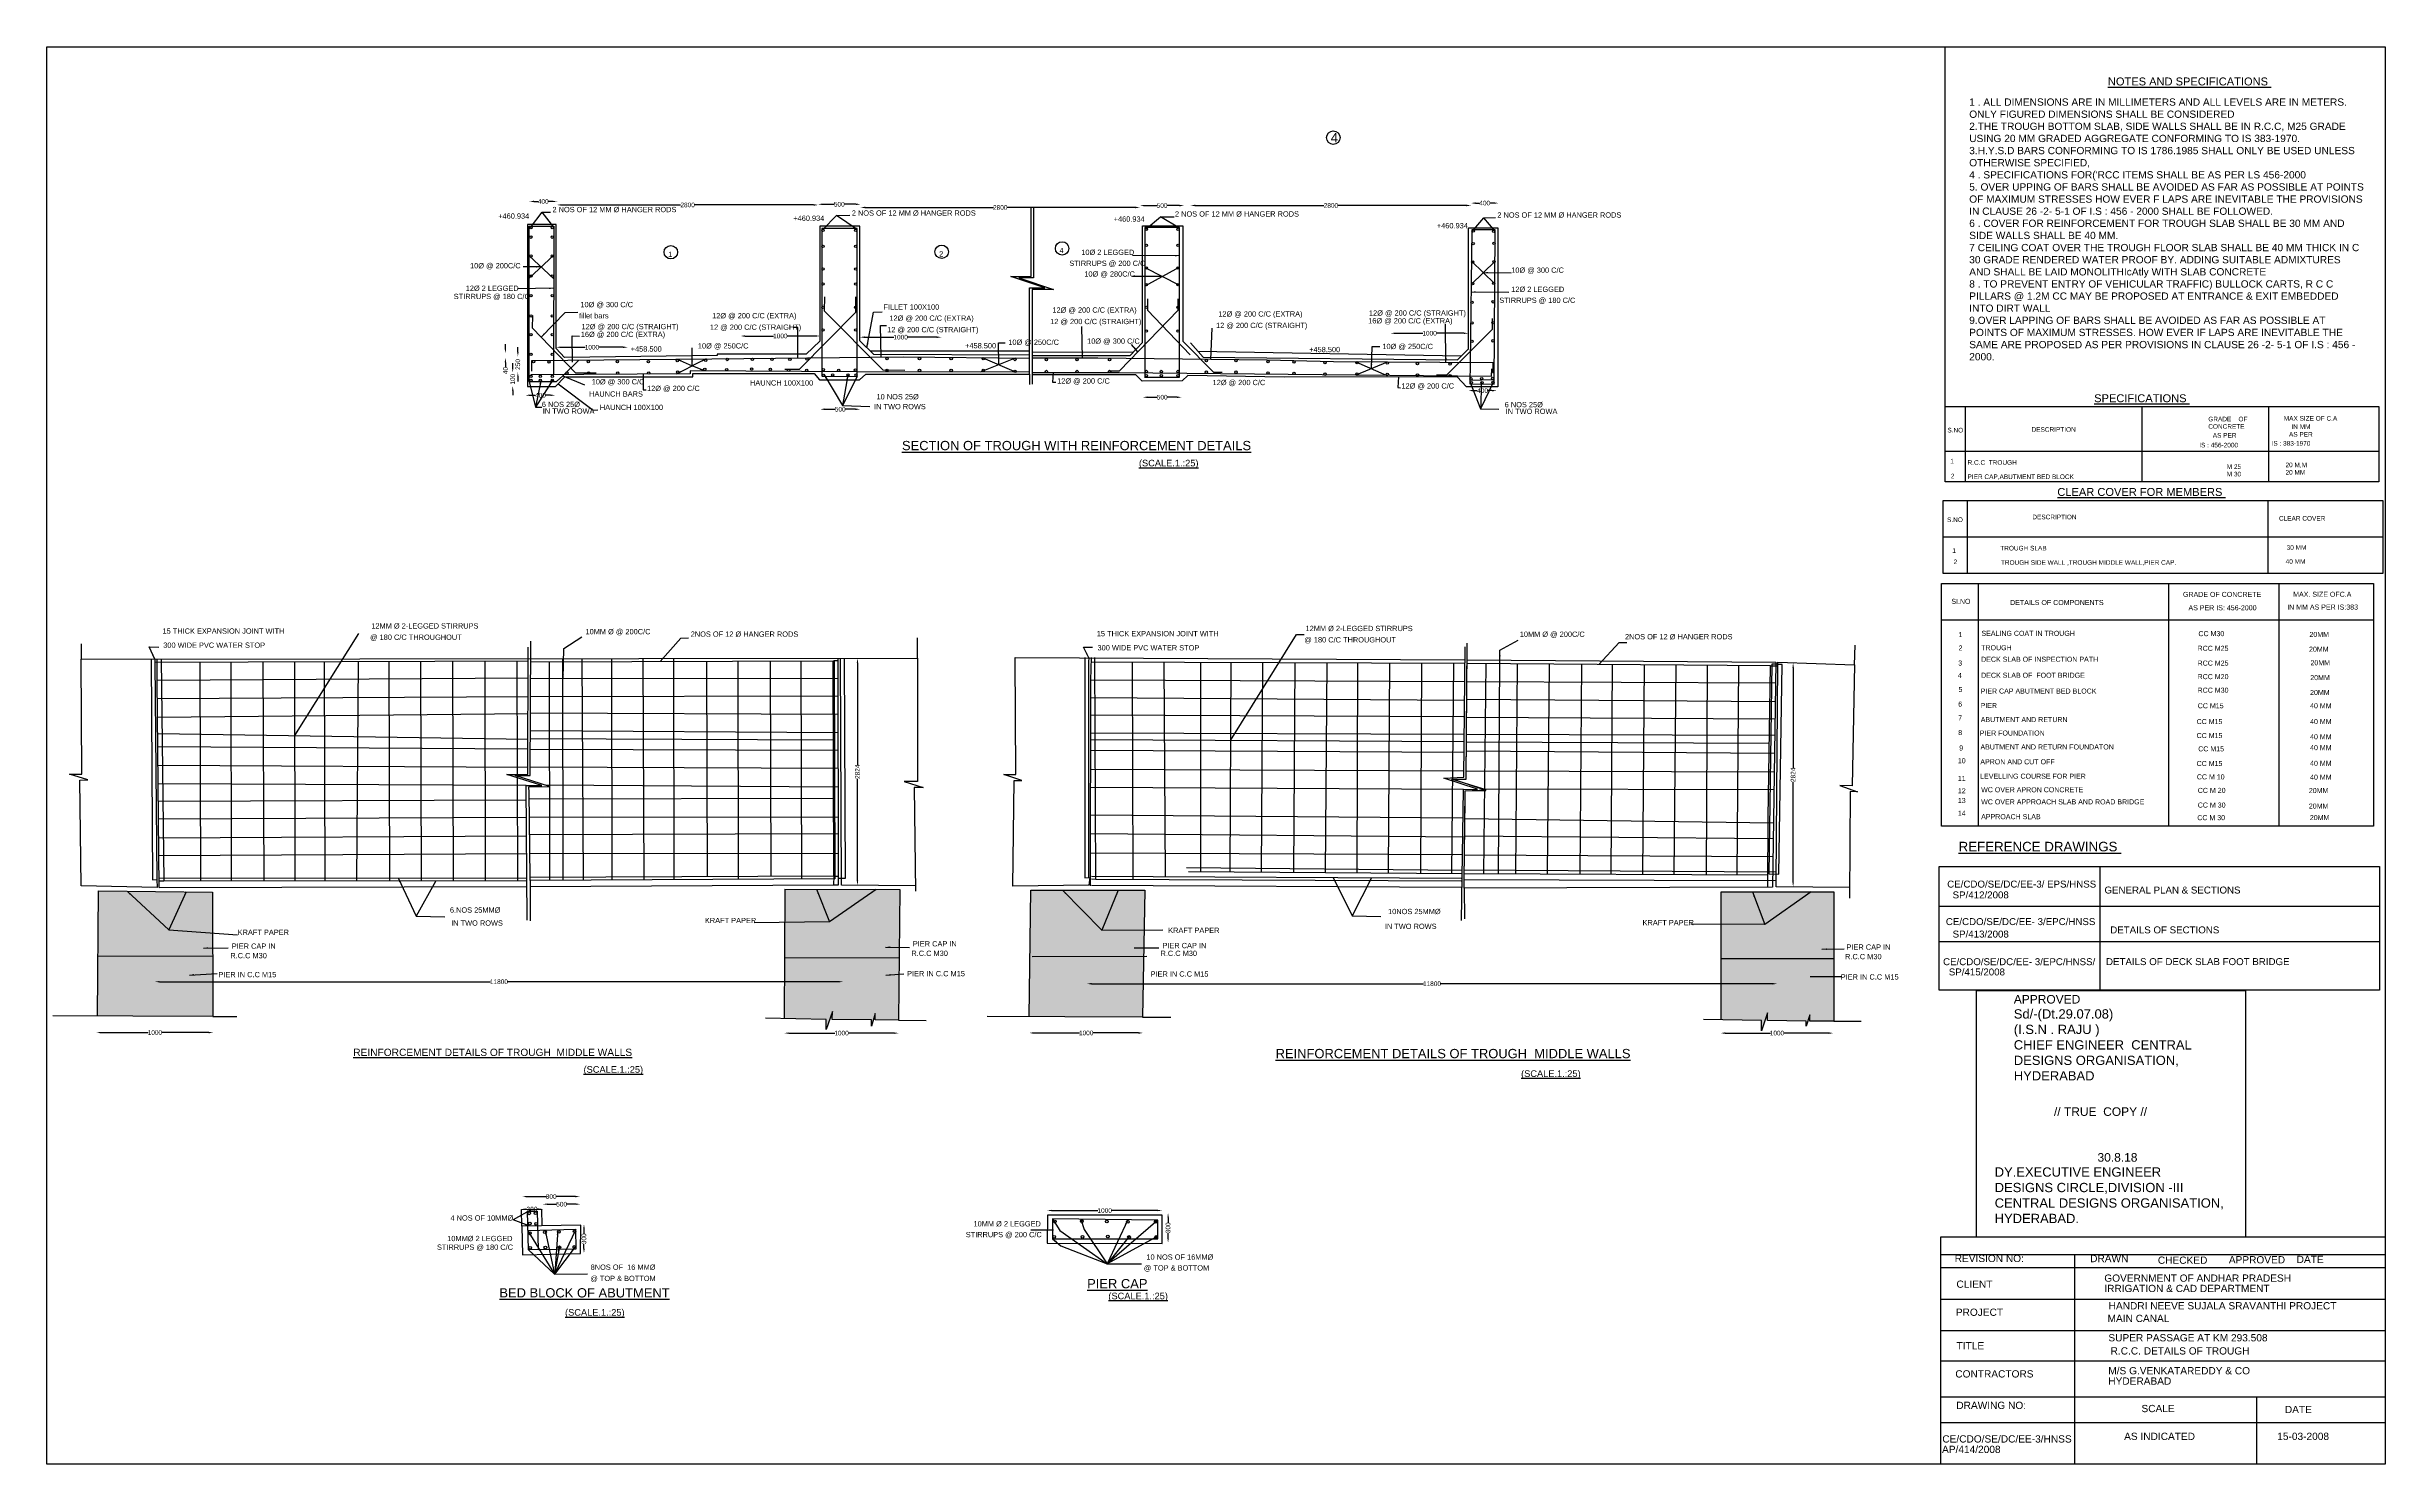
# Model space of a CAD drawing. Header units: millimetres. Extents: x 2522168 to 2539853, y 44351392 to 44362110.
import ezdxf

# ---------------------------------------------------------------- set-up
doc = ezdxf.new("R2010")
doc.units = ezdxf.units.MM
doc.header["$MEASUREMENT"] = 0
for name, color, linetype in [('DIMENSION', 7, 'Continuous'), ('DIMENSIONS', 7, 'Continuous'), ('DRAWING', 2, 'Continuous'), ('TEXT', 7, 'Continuous')]:
    doc.layers.add(name, color=color, linetype=linetype)
doc.styles.get("Standard").update_dxf_attribs({"font": 'arial.ttf', "height": 35})
doc.dimstyles.get("Standard").update_dxf_attribs({"dimtxt": 35, "dimasz": 35, "dimexe": 0.18, "dimexo": 0.0625, "dimgap": 0.09, "dimtad": 0, "dimdec": 0, "dimzin": 0, "dimdsep": 46, "dimtxsty": 'Standard', "dimcen": 0.09, "dimse1": 1, "dimse2": 1, "dimadec": 0, "dimazin": 0, "dimtfac": 1, "dimtdec": 0, "dimtofl": 0, "dimtmove": 0, "dimatfit": 3, "dimfxl": 1, "dimtolj": 1, "dimtzin": 0, "dimarcsym": 0})
pattern_1 = [(50, (0, 0), (35.86300913, -3.13760675), [3.75, -41.25]), (355, (0, 0), (-6.93756668, 37.609606685), [3, -33]), (100.4514, (2.99, -0.26), (28.925469086, 34.471977103), [3.1870095, -35.0571056]), (46.1842, (0, 10), (53.36205243, -8.275950716), [5.625, -61.875]), (96.6356, (4.447, 9.31), (46.73313528, 48.705893545), [4.7805144, -52.58565]), (351.1842, (0, 10), (46.73309726, 48.705930046), [4.5, -49.5]), (21, (5, 7.5), (29.845352606, -20.130944533), [3.75, -41.25]), (326, (5, 7.5), (12.165766596, 36.257502252), [3, -33]), (71.4514, (7.487, 5.822), (42.01113143, 16.126524835), [3.1870095, -35.0571056]), (37.5, (0, 0), (0.607992766, 16.6446926916), [0, -32.6, 0, -33.5, 0, -33.125]), (7.5, (0, 0), (13.153476872, 19.720585594), [0, -19.1, 0, -31.85, 0, -12.625]), (327.5, (-11.15, 0), (26.6911218086, -1.1277435867), [0, -12.5, 0, -39, 0, -51.75]), (317.5, (-16.15, 0), (29.159308467, 5.005249117), [0, -16.25, 0, -25.9, 0, -36.75])]

# ---------------------------------------------------------------- blocks, each defined once
blk = doc.blocks.new('*D53')
at = {"layer": 'Defpoints', "color": 0, "transparency": 16777216}
for p in [(2525817, 44360934), (2526030, 44360940), (2526030, 44360934)]:
    blk.add_point(p, dxfattribs=at)
at = {"layer": 'DIMENSION', "color": 0, "lineweight": -2, "transparency": 16777216}
for p, q in [((2525852, 44360940), (2525884, 44360940)), ((2525994, 44360940), (2525963, 44360940))]:
    blk.add_line(p, q, dxfattribs=at)
at = {"layer": 'DIMENSION', "color": 0, "transparency": 16777216}
for points in [[(2525852, 44360946), (2525852, 44360935), (2525817, 44360940)], [(2525994, 44360946), (2525994, 44360935), (2526030, 44360940)]]:
    blk.add_solid(points, dxfattribs=at)
at = {"layer": 'DIMENSION', "color": 0, "transparency": 16777216, "insert": (2525923, 44360940), "char_height": 35, "attachment_point": 5}
blk.add_mtext('\\A1;400', dxfattribs=at)
blk = doc.blocks.new('*D54')
at = {"layer": 'Defpoints', "color": 0, "transparency": 16777216}
for p in [(2526028, 44360940), (2528002, 44360932), (2528002, 44360914)]:
    blk.add_point(p, dxfattribs=at)
at = {"layer": 'DIMENSION', "color": 0, "lineweight": -2, "transparency": 16777216}
for p, q in [((2526063, 44360914), (2526962, 44360914)), ((2527967, 44360914), (2527068, 44360914))]:
    blk.add_line(p, q, dxfattribs=at)
at = {"layer": 'DIMENSION', "color": 0, "transparency": 16777216}
for points in [[(2526063, 44360920), (2526063, 44360908), (2526028, 44360914)], [(2527967, 44360920), (2527967, 44360908), (2528002, 44360914)]]:
    blk.add_solid(points, dxfattribs=at)
at = {"layer": 'DIMENSION', "color": 0, "transparency": 16777216, "insert": (2527015, 44360914), "char_height": 35, "attachment_point": 5}
blk.add_mtext('\\A1;2800', dxfattribs=at)
blk = doc.blocks.new('*D55')
at = {"layer": 'Defpoints', "color": 0, "transparency": 16777216}
for p in [(2528002, 44360914), (2528322, 44360919), (2528322, 44360912)]:
    blk.add_point(p, dxfattribs=at)
at = {"layer": 'DIMENSION', "color": 0, "lineweight": -2, "transparency": 16777216}
for p, q in [((2528037, 44360919), (2528124, 44360919)), ((2528288, 44360919), (2528201, 44360919))]:
    blk.add_line(p, q, dxfattribs=at)
at = {"layer": 'DIMENSION', "color": 0, "transparency": 16777216}
for points in [[(2528037, 44360925), (2528037, 44360913), (2528002, 44360919)], [(2528288, 44360925), (2528288, 44360913), (2528322, 44360919)]]:
    blk.add_solid(points, dxfattribs=at)
at = {"layer": 'DIMENSION', "color": 0, "transparency": 16777216, "insert": (2528162, 44360919), "char_height": 35, "attachment_point": 5}
blk.add_mtext('\\A1;500', dxfattribs=at)
blk = doc.blocks.new('*D56')
at = {"layer": 'Defpoints', "color": 0, "transparency": 16777216}
for p in [(2528322, 44360919), (2530436, 44360922), (2530436, 44360895)]:
    blk.add_point(p, dxfattribs=at)
at = {"layer": 'DIMENSION', "color": 0, "lineweight": -2, "transparency": 16777216}
for p, q in [((2528358, 44360895), (2529327, 44360895)), ((2530401, 44360895), (2529432, 44360895))]:
    blk.add_line(p, q, dxfattribs=at)
at = {"layer": 'DIMENSION', "color": 0, "transparency": 16777216}
for points in [[(2528358, 44360901), (2528358, 44360889), (2528322, 44360895)], [(2530401, 44360901), (2530401, 44360889), (2530436, 44360895)]]:
    blk.add_solid(points, dxfattribs=at)
at = {"layer": 'DIMENSION', "color": 0, "transparency": 16777216, "insert": (2529379, 44360895), "char_height": 35, "attachment_point": 5}
blk.add_mtext('\\A1;2800', dxfattribs=at)
blk = doc.blocks.new('*D57')
at = {"layer": 'Defpoints', "color": 0, "transparency": 16777216}
for p in [(2530436, 44360922), (2530770, 44360912), (2530770, 44360909)]:
    blk.add_point(p, dxfattribs=at)
at = {"layer": 'DIMENSION', "color": 0, "lineweight": -2, "transparency": 16777216}
for p, q in [((2530471, 44360909), (2530564, 44360909)), ((2530734, 44360909), (2530641, 44360909))]:
    blk.add_line(p, q, dxfattribs=at)
at = {"layer": 'DIMENSION', "color": 0, "transparency": 16777216}
for points in [[(2530471, 44360915), (2530471, 44360903), (2530436, 44360909)], [(2530734, 44360915), (2530734, 44360903), (2530770, 44360909)]]:
    blk.add_solid(points, dxfattribs=at)
at = {"layer": 'DIMENSION', "color": 0, "transparency": 16777216, "insert": (2530603, 44360909), "char_height": 35, "attachment_point": 5}
blk.add_mtext('\\A1;500', dxfattribs=at)
blk = doc.blocks.new('*D58')
at = {"layer": 'Defpoints', "color": 0, "transparency": 16777216}
for p in [(2530819, 44360907), (2532940, 44360910), (2532940, 44360886)]:
    blk.add_point(p, dxfattribs=at)
at = {"layer": 'DIMENSION', "color": 0, "lineweight": -2, "transparency": 16777216}
for p, q in [((2530854, 44360910), (2531827, 44360910)), ((2532905, 44360910), (2531932, 44360910))]:
    blk.add_line(p, q, dxfattribs=at)
at = {"layer": 'DIMENSION', "color": 0, "transparency": 16777216}
for points in [[(2530854, 44360916), (2530854, 44360904), (2530819, 44360910)], [(2532905, 44360916), (2532905, 44360904), (2532940, 44360910)]]:
    blk.add_solid(points, dxfattribs=at)
at = {"layer": 'DIMENSION', "color": 0, "transparency": 16777216, "insert": (2531880, 44360910), "char_height": 35, "attachment_point": 5}
blk.add_mtext('\\A1;2800', dxfattribs=at)
blk = doc.blocks.new('*D59')
at = {"layer": 'Defpoints', "color": 0, "transparency": 16777216}
for p in [(2533146, 44360928), (2532940, 44360910), (2533146, 44360912)]:
    blk.add_point(p, dxfattribs=at)
at = {"layer": 'DIMENSION', "color": 0, "lineweight": -2, "transparency": 16777216}
for p, q in [((2532975, 44360928), (2533004, 44360928)), ((2533112, 44360928), (2533083, 44360928))]:
    blk.add_line(p, q, dxfattribs=at)
at = {"layer": 'DIMENSION', "color": 0, "transparency": 16777216}
for points in [[(2532975, 44360934), (2532975, 44360922), (2532940, 44360928)], [(2533112, 44360934), (2533112, 44360922), (2533146, 44360928)]]:
    blk.add_solid(points, dxfattribs=at)
at = {"layer": 'DIMENSION', "color": 0, "transparency": 16777216, "insert": (2533043, 44360928), "char_height": 35, "attachment_point": 5}
blk.add_mtext('\\A1;400', dxfattribs=at)
blk = doc.blocks.new('*D60')
at = {"layer": 'Defpoints', "color": 0, "transparency": 16777216}
for p in [(2532332, 44359938), (2532920, 44359944), (2532920, 44359938)]:
    blk.add_point(p, dxfattribs=at)
at = {"layer": 'DIMENSION', "color": 0, "lineweight": -2, "transparency": 16777216}
for p, q in [((2532366, 44359944), (2532575, 44359944)), ((2532886, 44359944), (2532677, 44359944))]:
    blk.add_line(p, q, dxfattribs=at)
at = {"layer": 'DIMENSION', "color": 0, "transparency": 16777216}
for points in [[(2532366, 44359949), (2532366, 44359938), (2532332, 44359944)], [(2532886, 44359949), (2532886, 44359938), (2532920, 44359944)]]:
    blk.add_solid(points, dxfattribs=at)
at = {"layer": 'DIMENSION', "color": 0, "transparency": 16777216, "insert": (2532626, 44359944), "char_height": 35, "attachment_point": 5}
blk.add_mtext('\\A1;1000', dxfattribs=at)
blk = doc.blocks.new('*D61')
at = {"layer": 'Defpoints', "color": 0, "transparency": 16777216}
for p in [(2533134, 44359512), (2532920, 44359507), (2533134, 44359510)]:
    blk.add_point(p, dxfattribs=at)
at = {"layer": 'DIMENSION', "color": 0, "lineweight": -2, "transparency": 16777216}
for p, q in [((2532955, 44359510), (2532987, 44359510)), ((2533098, 44359510), (2533066, 44359510))]:
    blk.add_line(p, q, dxfattribs=at)
at = {"layer": 'DIMENSION', "color": 0, "transparency": 16777216}
for points in [[(2532955, 44359516), (2532955, 44359504), (2532920, 44359510)], [(2533098, 44359516), (2533098, 44359504), (2533134, 44359510)]]:
    blk.add_solid(points, dxfattribs=at)
at = {"layer": 'DIMENSION', "color": 0, "transparency": 16777216, "insert": (2533027, 44359510), "char_height": 35, "attachment_point": 5}
blk.add_mtext('\\A1;400', dxfattribs=at)
blk = doc.blocks.new('*D62')
at = {"layer": 'Defpoints', "color": 0, "transparency": 16777216}
for p in [(2530458, 44359458), (2530751, 44359460), (2530751, 44359458)]:
    blk.add_point(p, dxfattribs=at)
at = {"layer": 'DIMENSION', "color": 0, "lineweight": -2, "transparency": 16777216}
for p, q in [((2530492, 44359460), (2530566, 44359460)), ((2530716, 44359460), (2530643, 44359460))]:
    blk.add_line(p, q, dxfattribs=at)
at = {"layer": 'DIMENSION', "color": 0, "transparency": 16777216}
for points in [[(2530492, 44359466), (2530492, 44359454), (2530458, 44359460)], [(2530716, 44359466), (2530716, 44359454), (2530751, 44359460)]]:
    blk.add_solid(points, dxfattribs=at)
at = {"layer": 'DIMENSION', "color": 0, "transparency": 16777216, "insert": (2530604, 44359460), "char_height": 35, "attachment_point": 5}
blk.add_mtext('\\A1;500', dxfattribs=at)
blk = doc.blocks.new('*D63')
at = {"layer": 'Defpoints', "color": 0, "transparency": 16777216}
for p in [(2528318, 44359912), (2528934, 44359914), (2528934, 44359910)]:
    blk.add_point(p, dxfattribs=at)
at = {"layer": 'DIMENSION', "color": 0, "lineweight": -2, "transparency": 16777216}
for p, q in [((2528354, 44359914), (2528575, 44359914)), ((2528898, 44359914), (2528677, 44359914))]:
    blk.add_line(p, q, dxfattribs=at)
at = {"layer": 'DIMENSION', "color": 0, "transparency": 16777216}
for points in [[(2528354, 44359920), (2528354, 44359908), (2528318, 44359914)], [(2528898, 44359920), (2528898, 44359908), (2528934, 44359914)]]:
    blk.add_solid(points, dxfattribs=at)
at = {"layer": 'DIMENSION', "color": 0, "transparency": 16777216, "insert": (2528626, 44359914), "char_height": 35, "attachment_point": 5}
blk.add_mtext('\\A1;1000', dxfattribs=at)
blk = doc.blocks.new('*D64')
at = {"layer": 'Defpoints', "color": 0, "transparency": 16777216}
for p in [(2527416, 44359923), (2527416, 44359912), (2528016, 44359916)]:
    blk.add_point(p, dxfattribs=at)
at = {"layer": 'DIMENSION', "color": 0, "lineweight": -2, "transparency": 16777216}
for p, q in [((2527450, 44359923), (2527665, 44359923)), ((2527980, 44359923), (2527766, 44359923))]:
    blk.add_line(p, q, dxfattribs=at)
at = {"layer": 'DIMENSION', "color": 0, "transparency": 16777216}
for points in [[(2527450, 44359929), (2527450, 44359917), (2527416, 44359923)], [(2527980, 44359929), (2527980, 44359917), (2528016, 44359923)]]:
    blk.add_solid(points, dxfattribs=at)
at = {"layer": 'DIMENSION', "color": 0, "transparency": 16777216, "insert": (2527716, 44359923), "char_height": 35, "attachment_point": 5}
blk.add_mtext('\\A1;1000', dxfattribs=at)
blk = doc.blocks.new('*D65')
at = {"layer": 'Defpoints', "color": 0, "transparency": 16777216}
for p in [(2528018, 44359366), (2528320, 44359369), (2528320, 44359362)]:
    blk.add_point(p, dxfattribs=at)
at = {"layer": 'DIMENSION', "color": 0, "lineweight": -2, "transparency": 16777216}
for p, q in [((2528053, 44359369), (2528130, 44359369)), ((2528284, 44359369), (2528207, 44359369))]:
    blk.add_line(p, q, dxfattribs=at)
at = {"layer": 'DIMENSION', "color": 0, "transparency": 16777216}
for points in [[(2528053, 44359375), (2528053, 44359363), (2528018, 44359369)], [(2528284, 44359375), (2528284, 44359363), (2528320, 44359369)]]:
    blk.add_solid(points, dxfattribs=at)
at = {"layer": 'DIMENSION', "color": 0, "transparency": 16777216, "insert": (2528169, 44359369), "char_height": 35, "attachment_point": 5}
blk.add_mtext('\\A1;500', dxfattribs=at)
blk = doc.blocks.new('*D66')
at = {"layer": 'Defpoints', "color": 0, "transparency": 16777216}
for p in [(2525790, 44359470), (2526014, 44359475), (2526014, 44359468)]:
    blk.add_point(p, dxfattribs=at)
at = {"layer": 'DIMENSION', "color": 0, "lineweight": -2, "transparency": 16777216}
for p, q in [((2525824, 44359475), (2525862, 44359475)), ((2525978, 44359475), (2525941, 44359475))]:
    blk.add_line(p, q, dxfattribs=at)
at = {"layer": 'DIMENSION', "color": 0, "transparency": 16777216}
for points in [[(2525824, 44359481), (2525824, 44359469), (2525790, 44359475)], [(2525978, 44359481), (2525978, 44359469), (2526014, 44359475)]]:
    blk.add_solid(points, dxfattribs=at)
at = {"layer": 'DIMENSION', "color": 0, "transparency": 16777216, "insert": (2525902, 44359475), "char_height": 35, "attachment_point": 5}
blk.add_mtext('\\A1;400', dxfattribs=at)
blk = doc.blocks.new('*D67')
at = {"layer": 'Defpoints', "color": 0, "transparency": 16777216}
for p in [(2525684, 44359546), (2525688, 44359647), (2525692, 44359546)]:
    blk.add_point(p, dxfattribs=at)
at = {"layer": 'DIMENSION', "color": 0, "lineweight": -2, "transparency": 16777216}
for p, q in [((2525692, 44359682), (2525692, 44359717)), ((2525692, 44359510), (2525692, 44359476))]:
    blk.add_line(p, q, dxfattribs=at)
at = {"layer": 'DIMENSION', "color": 0, "transparency": 16777216}
for points in [[(2525687, 44359682), (2525698, 44359682), (2525692, 44359647)], [(2525687, 44359510), (2525698, 44359510), (2525692, 44359546)]]:
    blk.add_solid(points, dxfattribs=at)
at = {"layer": 'DIMENSION', "color": 0, "transparency": 16777216, "insert": (2525692, 44359596), "char_height": 35, "attachment_point": 5, "rotation": 90}
blk.add_mtext('\\A1;100', dxfattribs=at)
blk = doc.blocks.new('*D68')
at = {"layer": 'Defpoints', "color": 0, "transparency": 16777216}
for p in [(2525684, 44359768), (2525731, 44359768), (2525678, 44359648)]:
    blk.add_point(p, dxfattribs=at)
at = {"layer": 'DIMENSION', "color": 0, "lineweight": -2, "transparency": 16777216}
for p, q in [((2525731, 44359802), (2525731, 44359838)), ((2525731, 44359614), (2525731, 44359578))]:
    blk.add_line(p, q, dxfattribs=at)
at = {"layer": 'DIMENSION', "color": 0, "transparency": 16777216}
for points in [[(2525726, 44359802), (2525737, 44359802), (2525731, 44359768)], [(2525726, 44359614), (2525737, 44359614), (2525731, 44359648)]]:
    blk.add_solid(points, dxfattribs=at)
at = {"layer": 'DIMENSION', "color": 0, "transparency": 16777216, "insert": (2525731, 44359708), "char_height": 35, "attachment_point": 5, "rotation": 90}
blk.add_mtext('\\A1;250', dxfattribs=at)
blk = doc.blocks.new('*D69')
at = {"layer": 'Defpoints', "color": 0, "transparency": 16777216}
for p in [(2525637, 44359758), (2525638, 44359792), (2525638, 44359758)]:
    blk.add_point(p, dxfattribs=at)
at = {"layer": 'DIMENSION', "color": 0, "lineweight": -2, "transparency": 16777216}
for p, q in [((2525637, 44359828), (2525637, 44359862)), ((2525637, 44359723), (2525637, 44359688))]:
    blk.add_line(p, q, dxfattribs=at)
at = {"layer": 'DIMENSION', "color": 0, "transparency": 16777216}
for points in [[(2525631, 44359828), (2525643, 44359828), (2525637, 44359792)], [(2525631, 44359723), (2525643, 44359723), (2525637, 44359758)]]:
    blk.add_solid(points, dxfattribs=at)
at = {"layer": 'DIMENSION', "color": 0, "transparency": 16777216, "insert": (2525637, 44359662), "char_height": 35, "attachment_point": 5, "rotation": 90}
blk.add_mtext('\\A1;40', dxfattribs=at)
blk = doc.blocks.new('*D70')
at = {"layer": 'Defpoints', "color": 0, "transparency": 16777216}
for p in [(2528299, 44357486), (2528302, 44357486), (2528304, 44355769)]:
    blk.add_point(p, dxfattribs=at)
at = {"layer": 'TEXT', "color": 0, "lineweight": -2, "transparency": 16777216}
for p, q in [((2528299, 44357451), (2528299, 44356680)), ((2528299, 44355804), (2528299, 44356575))]:
    blk.add_line(p, q, dxfattribs=at)
at = {"layer": 'TEXT', "color": 0, "transparency": 16777216}
for points in [[(2528294, 44357451), (2528305, 44357451), (2528299, 44357486)], [(2528294, 44355804), (2528305, 44355804), (2528299, 44355769)]]:
    blk.add_solid(points, dxfattribs=at)
at = {"layer": 'TEXT', "color": 0, "transparency": 16777216, "insert": (2528299, 44356628), "char_height": 35, "attachment_point": 5, "rotation": 90}
blk.add_mtext('\\A1;2824', dxfattribs=at)
blk = doc.blocks.new('*D71')
at = {"layer": 'Defpoints', "color": 0, "transparency": 16777216}
for p in [(2527746, 44354652), (2528612, 44354652), (2528612, 44354641)]:
    blk.add_point(p, dxfattribs=at)
at = {"layer": 'TEXT', "color": 0, "lineweight": -2, "transparency": 16777216}
for p, q in [((2527782, 44354652), (2528128, 44354652)), ((2528576, 44354652), (2528230, 44354652))]:
    blk.add_line(p, q, dxfattribs=at)
at = {"layer": 'TEXT', "color": 0, "transparency": 16777216}
for points in [[(2527782, 44354657), (2527782, 44354646), (2527746, 44354652)], [(2528576, 44354657), (2528576, 44354646), (2528612, 44354652)]]:
    blk.add_solid(points, dxfattribs=at)
at = {"layer": 'TEXT', "color": 0, "transparency": 16777216, "insert": (2528179, 44354652), "char_height": 35, "attachment_point": 5}
blk.add_mtext('\\A1;1000', dxfattribs=at)
blk = doc.blocks.new('*D72')
at = {"layer": 'Defpoints', "color": 0, "transparency": 16777216}
for p in [(2522543, 44354665), (2523428, 44354664), (2523428, 44354656)]:
    blk.add_point(p, dxfattribs=at)
at = {"layer": 'TEXT', "color": 0, "lineweight": -2, "transparency": 16777216}
for p, q in [((2522578, 44354656), (2522935, 44354656)), ((2523393, 44354656), (2523036, 44354656))]:
    blk.add_line(p, q, dxfattribs=at)
at = {"layer": 'TEXT', "color": 0, "transparency": 16777216}
for points in [[(2522578, 44354661), (2522578, 44354650), (2522543, 44354656)], [(2523393, 44354661), (2523393, 44354650), (2523428, 44354656)]]:
    blk.add_solid(points, dxfattribs=at)
at = {"layer": 'TEXT', "color": 0, "transparency": 16777216, "insert": (2522986, 44354656), "char_height": 35, "attachment_point": 5}
blk.add_mtext('\\A1;1000', dxfattribs=at)
blk = doc.blocks.new('*D73')
at = {"layer": 'Defpoints', "color": 0, "transparency": 16777216}
for p in [(2522986, 44355042), (2528191, 44355040), (2528191, 44355032)]:
    blk.add_point(p, dxfattribs=at)
at = {"layer": 'DIMENSION', "color": 0, "lineweight": -2, "transparency": 16777216}
for p, q in [((2523020, 44355040), (2525524, 44355040)), ((2528156, 44355040), (2525652, 44355040))]:
    blk.add_line(p, q, dxfattribs=at)
at = {"layer": 'DIMENSION', "color": 0, "transparency": 16777216}
for points in [[(2523020, 44355046), (2523020, 44355035), (2522986, 44355040)], [(2528156, 44355046), (2528156, 44355035), (2528191, 44355040)]]:
    blk.add_solid(points, dxfattribs=at)
at = {"layer": 'DIMENSION', "color": 0, "transparency": 16777216, "insert": (2525588, 44355040), "char_height": 35, "attachment_point": 5}
blk.add_mtext('\\A1;11800', dxfattribs=at)
blk = doc.blocks.new('*D74')
at = {"layer": 'Defpoints', "color": 0, "transparency": 16777216}
for p in [(2525764, 44353379), (2526202, 44353416), (2526202, 44353388)]:
    blk.add_point(p, dxfattribs=at)
at = {"layer": 'DIMENSION', "color": 0, "lineweight": -2, "transparency": 16777216}
for p, q in [((2525799, 44353416), (2525944, 44353416)), ((2526166, 44353416), (2526021, 44353416))]:
    blk.add_line(p, q, dxfattribs=at)
at = {"layer": 'DIMENSION', "color": 0, "transparency": 16777216}
for points in [[(2525799, 44353421), (2525799, 44353410), (2525764, 44353416)], [(2526166, 44353421), (2526166, 44353410), (2526202, 44353416)]]:
    blk.add_solid(points, dxfattribs=at)
at = {"layer": 'DIMENSION', "color": 0, "transparency": 16777216, "insert": (2525983, 44353416), "char_height": 35, "attachment_point": 5}
blk.add_mtext('\\A1;800', dxfattribs=at)
blk = doc.blocks.new('*D75')
at = {"layer": 'Defpoints', "color": 0, "transparency": 16777216}
for p in [(2525756, 44353351), (2525920, 44353354), (2525920, 44353321)]:
    blk.add_point(p, dxfattribs=at)
at = {"layer": 'DIMENSION', "color": 0, "lineweight": -2, "transparency": 16777216}
for p, q in [((2525792, 44353321), (2525800, 44353321)), ((2525885, 44353321), (2525877, 44353321))]:
    blk.add_line(p, q, dxfattribs=at)
at = {"layer": 'DIMENSION', "color": 0, "transparency": 16777216}
for points in [[(2525792, 44353326), (2525792, 44353315), (2525756, 44353321)], [(2525885, 44353326), (2525885, 44353315), (2525920, 44353321)]]:
    blk.add_solid(points, dxfattribs=at)
at = {"layer": 'DIMENSION', "color": 0, "transparency": 16777216, "insert": (2525838, 44353321), "char_height": 35, "attachment_point": 5}
blk.add_mtext('\\A1;300', dxfattribs=at)
blk = doc.blocks.new('*D76')
at = {"layer": 'Defpoints', "color": 0, "transparency": 16777216}
for p in [(2525920, 44353354), (2526204, 44353359), (2526204, 44353358)]:
    blk.add_point(p, dxfattribs=at)
at = {"layer": 'DIMENSION', "color": 0, "lineweight": -2, "transparency": 16777216}
for p, q in [((2525955, 44353358), (2526024, 44353358)), ((2526170, 44353358), (2526101, 44353358))]:
    blk.add_line(p, q, dxfattribs=at)
at = {"layer": 'DIMENSION', "color": 0, "transparency": 16777216}
for points in [[(2525955, 44353364), (2525955, 44353353), (2525920, 44353358)], [(2526170, 44353364), (2526170, 44353353), (2526204, 44353358)]]:
    blk.add_solid(points, dxfattribs=at)
at = {"layer": 'DIMENSION', "color": 0, "transparency": 16777216, "insert": (2526062, 44353358), "char_height": 35, "attachment_point": 5}
blk.add_mtext('\\A1;500', dxfattribs=at)
blk = doc.blocks.new('*D77')
at = {"layer": 'Defpoints', "color": 0, "transparency": 16777216}
for p in [(2526251, 44353206), (2526231, 44352988), (2526246, 44352988)]:
    blk.add_point(p, dxfattribs=at)
at = {"layer": 'DIMENSION', "color": 0, "lineweight": -2, "transparency": 16777216}
for p, q in [((2526231, 44353172), (2526231, 44353136)), ((2526231, 44353023), (2526231, 44353059))]:
    blk.add_line(p, q, dxfattribs=at)
at = {"layer": 'DIMENSION', "color": 0, "transparency": 16777216}
for points in [[(2526225, 44353172), (2526237, 44353172), (2526231, 44353206)], [(2526225, 44353023), (2526237, 44353023), (2526231, 44352988)]]:
    blk.add_solid(points, dxfattribs=at)
at = {"layer": 'DIMENSION', "color": 0, "transparency": 16777216, "insert": (2526231, 44353097), "char_height": 35, "attachment_point": 5, "rotation": 90}
blk.add_mtext('\\A1;300', dxfattribs=at)
blk = doc.blocks.new('*D78')
at = {"layer": 'Defpoints', "color": 0, "transparency": 16777216}
for p in [(2529733, 44353318), (2530605, 44353318), (2530605, 44353310)]:
    blk.add_point(p, dxfattribs=at)
at = {"layer": 'DIMENSION', "color": 0, "lineweight": -2, "transparency": 16777216}
for p, q in [((2529768, 44353310), (2530118, 44353310)), ((2530570, 44353310), (2530220, 44353310))]:
    blk.add_line(p, q, dxfattribs=at)
at = {"layer": 'DIMENSION', "color": 0, "transparency": 16777216}
for points in [[(2529768, 44353316), (2529768, 44353305), (2529733, 44353310)], [(2530570, 44353316), (2530570, 44353305), (2530605, 44353310)]]:
    blk.add_solid(points, dxfattribs=at)
at = {"layer": 'DIMENSION', "color": 0, "transparency": 16777216, "insert": (2530169, 44353310), "char_height": 35, "attachment_point": 5}
blk.add_mtext('\\A1;1000', dxfattribs=at)
blk = doc.blocks.new('*D79')
at = {"layer": 'Defpoints', "color": 0, "transparency": 16777216}
for p in [(2530642, 44353293), (2530640, 44353066), (2530648, 44353066)]:
    blk.add_point(p, dxfattribs=at)
at = {"layer": 'DIMENSION', "color": 0, "lineweight": -2, "transparency": 16777216}
for p, q in [((2530648, 44353258), (2530648, 44353218)), ((2530648, 44353102), (2530648, 44353141))]:
    blk.add_line(p, q, dxfattribs=at)
at = {"layer": 'DIMENSION', "color": 0, "transparency": 16777216}
for points in [[(2530643, 44353258), (2530654, 44353258), (2530648, 44353293)], [(2530643, 44353102), (2530654, 44353102), (2530648, 44353066)]]:
    blk.add_solid(points, dxfattribs=at)
at = {"layer": 'DIMENSION', "color": 0, "transparency": 16777216, "insert": (2530648, 44353180), "char_height": 35, "attachment_point": 5, "rotation": 90}
blk.add_mtext('\\A1;300', dxfattribs=at)
blk = doc.blocks.new('*D80')
at = {"layer": 'Defpoints', "color": 0, "transparency": 16777216}
for p in [(2529599, 44354648), (2530458, 44354653), (2530458, 44354646)]:
    blk.add_point(p, dxfattribs=at)
at = {"layer": 'TEXT', "color": 0, "lineweight": -2, "transparency": 16777216}
for p, q in [((2529634, 44354653), (2529978, 44354653)), ((2530424, 44354653), (2530079, 44354653))]:
    blk.add_line(p, q, dxfattribs=at)
at = {"layer": 'TEXT', "color": 0, "transparency": 16777216}
for points in [[(2529634, 44354659), (2529634, 44354647), (2529599, 44354653)], [(2530424, 44354659), (2530424, 44354647), (2530458, 44354653)]]:
    blk.add_solid(points, dxfattribs=at)
at = {"layer": 'TEXT', "color": 0, "transparency": 16777216, "insert": (2530029, 44354653), "char_height": 35, "attachment_point": 5}
blk.add_mtext('\\A1;1000', dxfattribs=at)
blk = doc.blocks.new('*D81')
at = {"layer": 'Defpoints', "color": 0, "transparency": 16777216}
for p in [(2530035, 44355036), (2535254, 44355029), (2535254, 44355025)]:
    blk.add_point(p, dxfattribs=at)
at = {"layer": 'DIMENSION', "color": 0, "lineweight": -2, "transparency": 16777216}
for p, q in [((2530070, 44355025), (2532580, 44355025)), ((2535218, 44355025), (2532708, 44355025))]:
    blk.add_line(p, q, dxfattribs=at)
at = {"layer": 'DIMENSION', "color": 0, "transparency": 16777216}
for points in [[(2530070, 44355031), (2530070, 44355019), (2530035, 44355025)], [(2535218, 44355031), (2535218, 44355019), (2535254, 44355025)]]:
    blk.add_solid(points, dxfattribs=at)
at = {"layer": 'DIMENSION', "color": 0, "transparency": 16777216, "insert": (2532644, 44355025), "char_height": 35, "attachment_point": 5}
blk.add_mtext('\\A1;11800', dxfattribs=at)
blk = doc.blocks.new('*D82')
at = {"layer": 'Defpoints', "color": 0, "transparency": 16777216}
for p in [(2534828, 44354641), (2535678, 44354652), (2535678, 44354634)]:
    blk.add_point(p, dxfattribs=at)
at = {"layer": 'DIMENSION', "color": 0, "lineweight": -2, "transparency": 16777216}
for p, q in [((2534863, 44354652), (2535203, 44354652)), ((2535644, 44354652), (2535304, 44354652))]:
    blk.add_line(p, q, dxfattribs=at)
at = {"layer": 'DIMENSION', "color": 0, "transparency": 16777216}
for points in [[(2534863, 44354658), (2534863, 44354646), (2534828, 44354652)], [(2535644, 44354658), (2535644, 44354646), (2535678, 44354652)]]:
    blk.add_solid(points, dxfattribs=at)
at = {"layer": 'DIMENSION', "color": 0, "transparency": 16777216, "insert": (2535253, 44354652), "char_height": 35, "attachment_point": 5}
blk.add_mtext('\\A1;1000', dxfattribs=at)
blk = doc.blocks.new('*D83')
at = {"layer": 'Defpoints', "color": 0, "transparency": 16777216}
for p in [(2535375, 44357451), (2535386, 44357451), (2535367, 44355758)]:
    blk.add_point(p, dxfattribs=at)
at = {"layer": 'DIMENSION', "color": 0, "lineweight": -2, "transparency": 16777216}
for p, q in [((2535375, 44357416), (2535375, 44356657)), ((2535375, 44355793), (2535375, 44356552))]:
    blk.add_line(p, q, dxfattribs=at)
at = {"layer": 'DIMENSION', "color": 0, "transparency": 16777216}
for points in [[(2535370, 44357416), (2535381, 44357416), (2535375, 44357451)], [(2535370, 44355793), (2535381, 44355793), (2535375, 44355758)]]:
    blk.add_solid(points, dxfattribs=at)
at = {"layer": 'DIMENSION', "color": 0, "transparency": 16777216, "insert": (2535375, 44356605), "char_height": 35, "attachment_point": 5, "rotation": 90}
blk.add_mtext('\\A1;2824', dxfattribs=at)
blk = doc.blocks.new('*D84')
at = {"layer": 'Defpoints', "color": 0, "transparency": 16777216}
for p in [(2526021, 44359830), (2526562, 44359838), (2526562, 44359830)]:
    blk.add_point(p, dxfattribs=at)
at = {"layer": 'DIMENSION', "color": 0, "lineweight": -2, "transparency": 16777216}
for p, q in [((2526056, 44359838), (2526241, 44359838)), ((2526526, 44359838), (2526342, 44359838))]:
    blk.add_line(p, q, dxfattribs=at)
at = {"layer": 'DIMENSION', "color": 0, "transparency": 16777216}
for points in [[(2526056, 44359844), (2526056, 44359832), (2526021, 44359838)], [(2526526, 44359844), (2526526, 44359832), (2526562, 44359838)]]:
    blk.add_solid(points, dxfattribs=at)
at = {"layer": 'DIMENSION', "color": 0, "transparency": 16777216, "insert": (2526291, 44359838), "char_height": 35, "attachment_point": 5}
blk.add_mtext('\\A1;1000', dxfattribs=at)

msp = doc.modelspace()

# ---------------------------------------------------------------- hatches: boundary and pattern name
at = {"layer": 'DIMENSION'}
h = msp.add_hatch(dxfattribs=at)
h.set_pattern_fill('AR-CONC', color=0, scale=5, style=0)
h.set_pattern_definition(pattern_1)
h.paths.add_polyline_path([(2523421.5, 44355717.5), (2522560.5, 44355726.5), (2522555.6, 44355233.5), (2523422.8, 44355235.8)])
h = msp.add_hatch(dxfattribs=at)
h.set_pattern_fill('AR-CONC', color=0, scale=5, style=0)
h.set_pattern_definition(pattern_1)
h.paths.add_polyline_path([(2528621, 44355736.5), (2527752, 44355741.5), (2527749, 44355224), (2528615, 44355221)])
h = msp.add_hatch(dxfattribs=at)
h.set_pattern_fill('AR-CONC', color=0, scale=5, style=0)
h.set_pattern_definition(pattern_1)
h.paths.add_polyline_path([(2530471.5, 44355731.5), (2529609.5, 44355731.5), (2529598, 44354777.2), (2530456, 44354773.3)])
h = msp.add_hatch(dxfattribs=at)
h.set_pattern_fill('AR-CONC', color=0, scale=5, style=0)
h.set_pattern_definition(pattern_1)
h.paths.add_polyline_path([(2535682, 44355719), (2534831.9, 44355719), (2534831.9, 44355216.5), (2535682, 44355216.5)])
h = msp.add_hatch(dxfattribs=at)
h.set_pattern_fill('AR-CONC', color=0, scale=5, style=0)
h.set_pattern_definition(pattern_1)
h.paths.add_polyline_path([(2523422.8, 44355235.8), (2522555.6, 44355233.5), (2522551, 44354780.5), (2523424, 44354776.5)])
h = msp.add_hatch(dxfattribs=at)
h.set_pattern_fill('AR-CONC', color=0, scale=5, style=0)
h.set_pattern_definition(pattern_1)
h.paths.add_polyline_path([(2528615, 44355221), (2527749, 44355224), (2527746.4, 44354761.9), (2528062, 44354755), (2528063, 44354678.5), (2528109.7, 44354816), (2528109, 44354755.5), (2528405, 44354752), (2528405, 44354704.5), (2528434.2, 44354801), (2528433.5, 44354752.5), (2528609.5, 44354750)])
h = msp.add_hatch(dxfattribs=at)
h.set_pattern_fill('AR-CONC', color=0, scale=5, style=0)
h.set_pattern_definition(pattern_1)
h.paths.add_polyline_path([(2535682, 44355216.5), (2534831.9, 44355216.5), (2534831.9, 44354752.7), (2535135.5, 44354746.5), (2535136, 44354669), (2535181.4, 44354805.9), (2535180.5, 44354747.5), (2535473, 44354743), (2535473, 44354704), (2535501.2, 44354790), (2535501.5, 44354742), (2535682, 44354743)])

# ---------------------------------------------------------------- linework, layer by layer
at = {"layer": 'DIMENSION', "color": 0}
for points in [[(2539853, 44351392), (2522168.5, 44351392), (2522168.5, 44362110), (2539853, 44362110)], [(2536524.5, 44359389), (2539805.5, 44359389), (2539805.5, 44358820), (2536524.5, 44358820)], [(2536511, 44358679.5), (2539836, 44358679.5), (2539836, 44358127), (2536511, 44358127)], [(2536498, 44358052), (2539765.1, 44358052), (2539765.1, 44356216.7), (2536498, 44356216.7)], [(2536762.5, 44354975), (2538796.5, 44354975), (2538796.5, 44353110), (2536762.5, 44353110)]]:
    msp.add_lwpolyline(points, close=True, dxfattribs=at)
at = {"layer": 'DIMENSION'}
for points in [[(2536524.5, 44359389), (2536524.5, 44362110)], [(2536675.5, 44359389), (2536675.5, 44358820)], [(2538013.2, 44359389), (2538013.2, 44358820)], [(2538970.2, 44359389), (2538970.2, 44358820)], [(2538880, 44351902.6), (2538880, 44351392)]]:
    msp.add_lwpolyline(points, dxfattribs=at)
at = {"layer": 'DIMENSION', "color": 0}
for points in [[(2528318.5, 44359885.5), (2528318.5, 44360754.5), (2528015.5, 44360754.5), (2528015.5, 44359916), (2528015.5, 44359884.5), (2527912.5, 44359785), (2527238.5, 44359785), (2527238.5, 44359775.5), (2526083.5, 44359760), (2526021, 44359829.5), (2526021, 44360765), (2525802.9, 44360765)], [(2525802.9, 44360765), (2525802.9, 44360761.3)], [(2525802.9, 44360761.3), (2525802.9, 44359540.4), (2526015.9, 44359540.4), (2526087.3, 44359613.9)], [(2525802.9, 44360761.3), (2525802.9, 44359540.4), (2526015.9, 44359540.4), (2526087.3, 44359613.9), (2527054.1, 44359613.9), (2527054.1, 44359640), (2527972.6, 44359640), (2528013.2, 44359592), (2528315.8, 44359592), (2528362.6, 44359633.4), (2529599.5, 44359633.4), (2529599.5, 44359555.7)], [(2525817.5, 44359578), (2525817.5, 44360753.5), (2526002.5, 44360753.5), (2525999.5, 44359631.5)], [(2529599.5, 44359633.4), (2529599.5, 44360286.6), (2529717.2, 44360286.6), (2529460.2, 44360374.2), (2529613.9, 44360374.2), (2529613.9, 44360892)], [(2529631, 44360890), (2529631, 44360362.8), (2529518.5, 44360362.8), (2529783, 44360275.3), (2529621.5, 44360275.3), (2529621.5, 44359557.6)], [(2529621.5, 44359775.5), (2530361, 44359775.5), (2530454, 44359874), (2530454, 44360756.5), (2530759.5, 44360756.5), (2530759.5, 44359884.5), (2530991.5, 44359649), (2531056.5, 44359649)], [(2528032, 44359619), (2528296, 44359616.5), (2528298, 44360736.5), (2528029.5, 44360737), (2528029, 44359619.5)], [(2530818, 44359871), (2530913, 44359763), (2532837, 44359743.5), (2532916.5, 44359820.5), (2532920.5, 44359824.5), (2532920.5, 44360742), (2533141.5, 44360742), (2533141.5, 44359539), (2532904.5, 44359539), (2532833.5, 44359614), (2531527.5, 44359612), (2530798, 44359624), (2530755.5, 44359583), (2530453.5, 44359582), (2530405, 44359628.5), (2529621.5, 44359628.5)], [(2530469, 44359612.5), (2530735, 44359612.5), (2530735, 44360735), (2530735, 44360742.5), (2530473.5, 44360742.5), (2530473.5, 44359612.5)], [(2532932, 44359721.6), (2532930.5, 44359561.5), (2533114, 44359559.7), (2533123, 44360715), (2533123, 44360727), (2532946.5, 44360727), (2532932, 44359721.6)], [(2526001.9, 44360534.5), (2525817.5, 44360361)], [(2525817.5, 44360529), (2526001.4, 44360359)], [(2530735, 44360443.5), (2530473.5, 44360301)], [(2530473.5, 44360442), (2530735, 44360307.5)], [(2533121.2, 44360487.9), (2532940.5, 44360313)], [(2532943.1, 44360490), (2533119.9, 44360317.6)], [(2527750.5, 44359672.5), (2527860.5, 44359672.5), (2528287, 44360102.5), (2528287, 44360218.5)], [(2528049.5, 44360218.5), (2528046.5, 44360113), (2528490.5, 44359666.5), (2528657, 44359665.5)], [(2526322.5, 44359643), (2526168.5, 44359642), (2525842, 44359982.5), (2525845, 44360077)], [(2530201, 44359660.5), (2530281, 44359660.5), (2530725.5, 44360119.5), (2530725.5, 44360203.5)], [(2530492.5, 44360203.5), (2530492.5, 44360118.5), (2530816.5, 44359781)], [(2532678, 44359629), (2532755.5, 44359629), (2533101.5, 44359974), (2533103, 44360054.5)], [(2529599.5, 44359778), (2528423.5, 44359783.5), (2528318.5, 44359885.5)], [(2525838, 44359656.5), (2525838, 44359739), (2527197, 44359749.5), (2528645.5, 44359764.5), (2529599.5, 44359755.5)], [(2526070, 44359623), (2526192, 44359740)], [(2528394.4, 44359811.8), (2529599.5, 44359811.8)], [(2529492, 44359756.5), (2529228, 44359650.6)], [(2529248, 44359758.8), (2529499, 44359650.2)], [(2529621.5, 44359804.2), (2530385.4, 44359801.3)], [(2533107, 44359643), (2533107, 44359720.5), (2531899.5, 44359728), (2531398.5, 44359741), (2530116, 44359756), (2529621.5, 44359756)], [(2532865.9, 44359771.5), (2530876.4, 44359804.6)], [(2532067.5, 44359727), (2532303.5, 44359624.6)], [(2532304.2, 44359725.5), (2532067.5, 44359626.8)], [(2525817.5, 44359578), (2526023.5, 44359578), (2526070, 44359623), (2526236, 44359553.5)], [(2529599.5, 44359650.1), (2528298, 44359652), (2527034.3, 44359659.3), (2527034.2, 44359637.9), (2525830, 44359630.5)], [(2528032, 44359619), (2528029, 44359619), (2528029, 44359619.5)], [(2533094, 44359674), (2533092, 44359617), (2530277.5, 44359644), (2529621.5, 44359644)], [(2532930.8, 44359589.5), (2533114.3, 44359593)], [(2536524.5, 44359052.5), (2539805.5, 44359052.5)], [(2536691, 44358679.5), (2536691, 44358127)], [(2538966, 44358679.5), (2538966, 44358127)], [(2536511, 44358403.2), (2539836, 44358403.2)], [(2532867.1, 44355503.6), (2532881.5, 44356494.5), (2532988, 44356496), (2532735, 44356579), (2532884.5, 44356587), (2532894.5, 44357572)], [(2532888.1, 44355801.6), (2532888, 44355813.1), (2532894, 44356414.5), (2532894, 44356484), (2533054.5, 44356490.5), (2532792.6, 44356571), (2532903.5, 44356575), (2532911, 44357600)], [(2532888.1, 44355801.6), (2532894, 44356484), (2533052, 44356486.5), (2532801, 44356571.3), (2532903.5, 44356572), (2532910.8, 44357573)], [(2535258.5, 44357442), (2535258.6, 44357455.5), (2535839, 44357437), (2535843.8, 44357586.3)], [(2522985.5, 44357479.2), (2522985.5, 44357457.5), (2523002, 44355812.2)], [(2522985.5, 44357457.5), (2525809.2, 44357466.5)], [(2525808.8, 44357334.5), (2523004, 44357318), (2523003.8, 44357479.2)], [(2525828.8, 44357460.1), (2528119, 44357466.2)], [(2526675, 44357483.9), (2526684.4, 44355809.9)], [(2526913, 44355811.1), (2526910.9, 44357484.2)], [(2527156.5, 44357463.6), (2527163.6, 44355833.8)], [(2527400.5, 44355813.9), (2527396, 44357464.3)], [(2527638, 44357464.9), (2527645.1, 44355835.9)], [(2527877.5, 44355816.6), (2527873, 44357465.6)], [(2528128.5, 44355837.9), (2528119.5, 44355838), (2528115, 44357466.5), (2528123, 44357466)], [(2528152.9, 44357466), (2528123, 44357466), (2528128.5, 44355838), (2528155, 44355838)], [(2528178.8, 44355820.4), (2528155, 44355820.3), (2528152.9, 44357485.7)], [(2528199.5, 44357485.8), (2528207, 44355820.5), (2528178.8, 44355820.4)], [(2530019.5, 44357491.3), (2530018, 44355826), (2530056, 44355829.5), (2530050, 44355771), (2529475.1, 44355761.9), (2529483.6, 44356562.1), (2529543.1, 44356562.8), (2529405.6, 44356607.1), (2529497.1, 44356607.6), (2529492.6, 44357492)], [(2529492.6, 44357492), (2532893.5, 44357475)], [(2530050.1, 44357491.2), (2530047, 44357457.5), (2530046, 44355832.2)], [(2532888.1, 44357307.5), (2530064, 44357320.5), (2530068.8, 44357491.2)], [(2530067.2, 44357458.5), (2532893.3, 44357449.5)], [(2530091.5, 44357491.2), (2530098.5, 44355814.5), (2530070, 44355817)], [(2530385, 44355813.1), (2530379, 44357457.5)], [(2530615.5, 44357456.7), (2530627.5, 44355835.3)], [(2530896, 44355872.8), (2530897, 44357456.8)], [(2531122.5, 44357455.1), (2531115.5, 44355871.2)], [(2531355.5, 44355869.4), (2531364, 44357454.4)], [(2531606, 44357453.6), (2531596.5, 44355867.6)], [(2531837.6, 44355865.7), (2531852, 44357452.8)], [(2532082, 44357452.1), (2532077, 44355864)], [(2532316.5, 44355862.2), (2532324.9, 44357451.3)], [(2532564.5, 44357450.5), (2532556.5, 44355860.4)], [(2532794.5, 44355858.6), (2532809, 44357449.8)], [(2532888, 44355813.1), (2534325, 44355808), (2535246.5, 44355806.5), (2535258.5, 44357442), (2535213.5, 44357442.3), (2535192, 44355855), (2535268, 44355854), (2535292, 44357439.5), (2535258.5, 44357439.7)], [(2532910.1, 44357474.8), (2535243.5, 44357457.5), (2535220.5, 44355754.5), (2532888.5, 44355749), (2532888.1, 44355801.6)], [(2535204, 44357430.1), (2532909.9, 44357446.9)], [(2533050.5, 44357445.9), (2533034.3, 44355857.8)], [(2533148, 44355857.3), (2533157.5, 44357473)], [(2533288, 44357444.2), (2533276, 44355856.6)], [(2533517.5, 44355855.5), (2533533, 44357442.4)], [(2533775.5, 44357440.6), (2533761, 44355854.4)], [(2533998.5, 44355853.2), (2534010, 44357438.9)], [(2533998.5, 44355853.2), (2534010.1, 44357438.9)], [(2534250, 44357437.1), (2534236, 44355852.1)], [(2534250, 44357437.1), (2534236, 44355852.1)], [(2534488.1, 44357435.4), (2534474, 44355850.5)], [(2534726, 44357433.6), (2534718.5, 44355849.8)], [(2534952, 44355848.7), (2534963.6, 44357431.9)], [(2535183, 44355754.4), (2535185.5, 44356282), (2535204, 44357430), (2535213.3, 44357429.9)], [(2535213.3, 44357429.9), (2535258.4, 44357429.3)], [(2535839, 44357437), (2535822, 44356521.5), (2535729, 44356523.2), (2535862.5, 44356477.5), (2535807, 44356478.5), (2535802, 44355673)], [(2528153.1, 44357332.5), (2525828.2, 44357330.5)], [(2530062.2, 44355766.3), (2530064, 44357320.5)], [(2532908.9, 44357310), (2535241.4, 44357299.4)], [(2523005.3, 44357183), (2525808.3, 44357196.5)], [(2525807.9, 44357065), (2523006.6, 44357039)], [(2528153.4, 44357061.5), (2525827.1, 44357071.8)], [(2525827.7, 44357198), (2528153.3, 44357201)], [(2530060.9, 44357190.5), (2532884.8, 44357170)], [(2532881.7, 44357043.1), (2530061, 44357057)], [(2532906.9, 44357042), (2535237.7, 44357027.9)], [(2535239.5, 44357158), (2532907.9, 44357175.1)], [(2523007.7, 44356918.5), (2525807.3, 44356875)], [(2528116.7, 44356868), (2525826.2, 44356878.2)], [(2525826.5, 44356940), (2528153.6, 44356925.5)], [(2530061.2, 44356922), (2532887.8, 44356913)], [(2532887.2, 44356854), (2530061.2, 44356870)], [(2535236, 44356903), (2532906, 44356911)], [(2525807.1, 44356798), (2523008.6, 44356817.6)], [(2525825.9, 44356800), (2528153.8, 44356792)], [(2530063.4, 44356792.5), (2532886.4, 44356775.5)], [(2535234.2, 44356766), (2532905, 44356783)], [(2532905.5, 44356855), (2535194.6, 44356844)], [(2523009.9, 44356678.5), (2525806.7, 44356663)], [(2525793, 44356524), (2523011.2, 44356536)], [(2528154, 44356653), (2525825.3, 44356663.3)], [(2525934.5, 44356528.1), (2528154.1, 44356513.5)], [(2530061.4, 44356646.5), (2532885, 44356634.5)], [(2532881.5, 44356494.5), (2530063.1, 44356509)], [(2532903.9, 44356634.5), (2535232.3, 44356628)], [(2523012.5, 44356406), (2525794, 44356415.5)], [(2528117.9, 44356426.5), (2525816.1, 44356421.4)], [(2535230.4, 44356490.5), (2533024, 44356496)], [(2525795.3, 44356282), (2523013.7, 44356269)], [(2525817.8, 44356285.4), (2528154.4, 44356288.3)], [(2528154.6, 44356159), (2525819.4, 44356150)], [(2530062.7, 44356160.5), (2532876.3, 44356135)], [(2532878.3, 44356277), (2530062.8, 44356301)], [(2532892.6, 44356274.5), (2535227.1, 44356243)], [(2523015, 44356128.5), (2525796.6, 44356143)], [(2525797.8, 44356008.5), (2523016.3, 44355993.5)], [(2525821.2, 44356010.2), (2528154.8, 44356013.1)], [(2532874.3, 44355999.1), (2530062.5, 44356012.5)], [(2535223.6, 44355983.6), (2532889.9, 44355998.5)], [(2535225.4, 44356120), (2532891, 44356140.3)], [(2523017.9, 44355823), (2525799.5, 44355826)], [(2528119.5, 44355838), (2525822, 44355828)], [(2530069.9, 44355838.5), (2532864.1, 44355822.6)], [(2532864.3, 44355801.2), (2530104, 44355814.5)], [(2532872.6, 44355881.5), (2530788.5, 44355902)], [(2530803, 44355873.5), (2532872.2, 44355858)], [(2532888.5, 44355858.5), (2535183.4, 44355847.6)], [(2535247, 44355868.5), (2532888.7, 44355883.5)], [(2535802.5, 44355753.5), (2535246, 44355759), (2535246.1, 44355806.5), (2535246.7, 44355827)], [(2537693.5, 44355911.5), (2537693.5, 44354976.4)], [(2530070, 44355771.5), (2532864.7, 44355756.2)], [(2532888.5, 44355749), (2532889, 44355516.5)], [(2529620.1, 44355230.2), (2530487.3, 44355232.5)], [(2534831.9, 44355216.5), (2535682, 44355216.5)], [(2535682, 44354743), (2535501.5, 44354742), (2535501.2, 44354790), (2535473, 44354704), (2535473, 44354743), (2535180.5, 44354747.5), (2535181.4, 44354805.9), (2535136, 44354669), (2535135.5, 44354746.5), (2534697, 44354755.5)], [(2525765, 44352976.5), (2526205, 44352984.5), (2526207.5, 44353200), (2525761.5, 44353193), (2525759.5, 44353318), (2525910.9, 44353320.4), (2525912.9, 44353195.4)], [(2525761.5, 44353193), (2525765.4, 44352976.5)], [(2525803.5, 44353305), (2525878, 44353306.5), (2525883.9, 44353015), (2525811.5, 44353013.5), (2525803.5, 44353305)], [(2525883.9, 44353015), (2526172.2, 44353020.8), (2526169.3, 44353166.6), (2525807.6, 44353156.6)], [(2529735, 44353062.5), (2530604, 44353062), (2530603.5, 44353276), (2529737, 44353275), (2529735, 44353062.5)], [(2529775.5, 44353247.5), (2529775.5, 44353097.5), (2530570, 44353097.5), (2530570, 44353238.5), (2529775.5, 44353247.5)]]:
    msp.add_lwpolyline(points, dxfattribs=at)
at = {"layer": 'DIMENSION'}
msp.add_circle((2531898, 44361423), 50.8, dxfattribs=at)
at = {"layer": 'DIMENSION', "color": 0}
for centre, radius in [((2525830, 44360742), 9), ((2525991.5, 44360742), 9), ((2525830, 44360670.5), 9), ((2525991.5, 44360670.5), 9), ((2526888, 44360556.5), 50.8), ((2528039, 44360723), 9), ((2528039, 44360601), 9), ((2528286.5, 44360722.5), 9), ((2528286.5, 44360600.5), 9), ((2528936.5, 44360560), 50.8), ((2529847, 44360585.5), 50.8), ((2530484.5, 44360729), 9), ((2530484.5, 44360609.5), 9), ((2530723.5, 44360729), 9), ((2530723.5, 44360609.5), 9), ((2532955.5, 44360621), 9), ((2532956.5, 44360716), 9), ((2533111.5, 44360715), 9), ((2533113.5, 44360624), 9), ((2525830, 44360528), 9), ((2525991.5, 44360528), 9), ((2528039, 44360430), 9), ((2528286.5, 44360429.5), 9), ((2530484.5, 44360437.5), 9), ((2530723.5, 44360437.5), 9), ((2532952, 44360482.5), 9), ((2533112.5, 44360485.5), 9), ((2525830, 44360376.5), 9), ((2525830, 44360227), 9), ((2525991.5, 44360376.5), 9), ((2525991.5, 44360227), 9), ((2528039, 44360316.5), 9), ((2528286.5, 44360316), 9), ((2530484.5, 44360311.5), 9), ((2530723.5, 44360311.5), 9), ((2532951, 44360318), 9), ((2533111.5, 44360321), 9), ((2525830, 44360074.5), 9), ((2525991.5, 44360074.5), 9), ((2528039, 44360140.5), 9), ((2528286.5, 44360140), 9), ((2530484.5, 44360139), 9), ((2530723.5, 44360139), 9), ((2532946, 44360178.5), 9), ((2533106.5, 44360181.5), 9), ((2525830, 44359934), 9), ((2525991.5, 44359934), 9), ((2528039, 44359969), 9), ((2528286.5, 44359968.5), 9), ((2530484.5, 44359960.5), 9), ((2530723.5, 44359960.5), 9), ((2532946, 44360021.5), 9), ((2532946, 44359883.5), 9), ((2533106.5, 44360024.5), 9), ((2533106.5, 44359886.5), 9), ((2525830, 44359785), 9), ((2525849.5, 44359728.5), 9), ((2525967.5, 44359727.5), 9), ((2525991.5, 44359785), 9), ((2526263.5, 44359730), 9), ((2526483.5, 44359730), 9), ((2526718.5, 44359730), 9), ((2526937, 44359737.5), 9), ((2527151.5, 44359740), 9), ((2527315, 44359745.5), 9), ((2527505, 44359746.5), 9), ((2527652, 44359746.5), 9), ((2527788, 44359747), 9), ((2527918.5, 44359748.5), 9), ((2528523, 44359752.5), 9), ((2528768.5, 44359752.5), 9), ((2529008, 44359752.5), 9), ((2529250.5, 44359752.5), 9), ((2529490, 44359745.5), 9), ((2529728.5, 44359744.5), 9), ((2529960, 44359744.5), 9), ((2530205.5, 44359744.5), 9), ((2530938.5, 44359736), 9), ((2531162, 44359736), 9), ((2531404.5, 44359730), 9), ((2531600.5, 44359727.5), 9), ((2531834.5, 44359721), 9), ((2532077.5, 44359721), 9), ((2532305.5, 44359718.5), 9), ((2532534.5, 44359713.5), 9), ((2532781.5, 44359710.5), 9), ((2525830, 44359617), 9), ((2525830, 44359587.5), 9), ((2525901, 44359617), 9), ((2525901, 44359587.5), 9), ((2525991.5, 44359617), 9), ((2525991.5, 44359587.5), 9), ((2526102, 44359642.5), 9), ((2526266, 44359642.5), 9), ((2526486, 44359642.5), 9), ((2526721, 44359642.5), 9), ((2526939.5, 44359650), 9), ((2527145, 44359670), 9), ((2527311, 44359669), 9), ((2527499, 44359673), 9), ((2527640.5, 44359670), 9), ((2527780, 44359662.5), 9), ((2527916, 44359664), 9), ((2528040.5, 44359667.5), 9), ((2528041.5, 44359626.5), 9), ((2528111, 44359628.5), 9), ((2528158, 44359664), 9), ((2528227, 44359628), 9), ((2528284.5, 44359665), 9), ((2528287.5, 44359627), 9), ((2528523, 44359662.5), 9), ((2528768.5, 44359662.5), 9), ((2529008, 44359662.5), 9), ((2529250.5, 44359662.5), 9), ((2529490, 44359655.5), 9), ((2529728.5, 44359654.5), 9), ((2529960, 44359654.5), 9), ((2530205.5, 44359654.5), 9), ((2530484.5, 44359654.5), 9), ((2530484.5, 44359622.5), 9), ((2530596.5, 44359654.5), 9), ((2530596.5, 44359622.5), 9), ((2530723, 44359654.5), 9), ((2530723, 44359622.5), 9), ((2530938.5, 44359649.5), 9), ((2531162, 44359649.5), 9), ((2531404.5, 44359643.5), 9), ((2531600.5, 44359641), 9), ((2531834.5, 44359634.5), 9), ((2532077.5, 44359634.5), 9), ((2532305.5, 44359632), 9), ((2532534.5, 44359627), 9), ((2532781.5, 44359624), 9), ((2532939.5, 44359599), 9), ((2532942, 44359569), 9), ((2533020.5, 44359599.5), 9), ((2533023, 44359569.5), 9), ((2533102.5, 44359602), 9), ((2533105, 44359572), 9), ((2525817, 44353289.5), 10.6), ((2525821.5, 44353212), 10.6), ((2525822, 44353138), 10.6), ((2525865.5, 44353291), 10.6), ((2525869.5, 44353210), 10.6), ((2525936, 44353147.5), 10.6), ((2526040.5, 44353149), 10.6), ((2526159.5, 44353153), 10.6), ((2529791.5, 44353226.5), 10.6), ((2529995.5, 44353229.5), 10.6), ((2530185.5, 44353228.5), 10.6), ((2530343.5, 44353225.5), 10.6), ((2530555.5, 44353226.5), 10.6), ((2525824.5, 44353027.5), 10.6), ((2525939, 44353030), 10.6), ((2526046, 44353032), 10.6), ((2526157.5, 44353034.5), 10.6), ((2529786.5, 44353112), 10.6), ((2530001, 44353112), 10.6), ((2530193, 44353114), 10.6), ((2530353, 44353110), 10.6), ((2530558.5, 44353110), 10.6)]:
    msp.add_circle(centre, radius, dxfattribs=at)
at = {"layer": 'DIMENSIONS', "color": 0}
msp.add_lwpolyline([(2536480.5, 44355911.5), (2539808.6, 44355911.5), (2539808.6, 44354976.4), (2536480.5, 44354976.4)], close=True, dxfattribs=at)
for points in [[(2536480.5, 44355612.7), (2539808.6, 44355612.7)], [(2539808.6, 44355341.1), (2536480.5, 44355341.1)]]:
    msp.add_lwpolyline(points, dxfattribs=at)
at = {"layer": 'DRAWING', "color": 0}
for points in [[(2536773.8, 44358052), (2536773.8, 44356216.7)], [(2538213.4, 44358052), (2538213.4, 44356216.7)], [(2539048.6, 44358052), (2539048.6, 44356216.7)], [(2536498, 44357776.4), (2539765.1, 44357776.4)], [(2522428, 44357595.5), (2522428, 44357478.5), (2528754.5, 44357486.5), (2528754.5, 44357641)], [(2525802.5, 44355507), (2525793, 44356524), (2525912, 44356524.5), (2525646.5, 44356607), (2525806.5, 44356607), (2525809.5, 44357570.5)], [(2525823.5, 44355805), (2525823.4, 44355828), (2525815.5, 44356472), (2525815, 44356515), (2525969.9, 44356516.8), (2525710.5, 44356599.5), (2525825, 44356599.5), (2525829.5, 44357614.5)], [(2522957, 44357479.2), (2522969, 44355812), (2523002, 44355812.2), (2523002.4, 44355753), (2522427.5, 44355765.5), (2522419, 44356565.5), (2522478.5, 44356566.1), (2522341, 44356610.5), (2522432.5, 44356611), (2522428, 44357478.5)], [(2523034, 44357479.3), (2523053, 44355800), (2523018.1, 44355799.7)], [(2523334, 44355800.5), (2523328.7, 44357458.6)], [(2523560.5, 44357459.3), (2523563.2, 44355800.8)], [(2523811.5, 44355801.2), (2523806.2, 44357460.1)], [(2524042.4, 44357460.9), (2524045.2, 44355801.6)], [(2524275, 44355802), (2524269.7, 44357461.6)], [(2524524, 44357462.4), (2524511, 44355802.4)], [(2524763, 44355802.8), (2524757.7, 44357463.1)], [(2524996, 44357463.9), (2524998.7, 44355803.2)], [(2525244, 44355803.6), (2525238.7, 44357464.7)], [(2525480.5, 44357465.5), (2525483.2, 44355804)], [(2525730.5, 44355804.4), (2525725.2, 44357466.2)], [(2525968, 44357460.4), (2525969.5, 44355805.8)], [(2526074.4, 44355806.4), (2526072.3, 44357483.1)], [(2526214.5, 44357483.3), (2526223.9, 44355807.3)], [(2526444.5, 44355808.5), (2526442.4, 44357483.6)], [(2528738.4, 44355766.4), (2528179, 44355770), (2528171.5, 44357485.8)], [(2528754.5, 44357486.5), (2528754.5, 44356553.5), (2528651.5, 44356553.5), (2528796, 44356509.5), (2528727.5, 44356509.5), (2528739, 44355724)], [(2523018.5, 44355754), (2523004, 44357318)], [(2525799.7, 44355804.5), (2523053, 44355800)], [(2528128.5, 44355838), (2528128.6, 44355818), (2525823.5, 44355805), (2525825.2, 44355500.5)], [(2528119.5, 44355838), (2528119.1, 44355772), (2528155.5, 44355771.8), (2528155.8, 44355820.3)], [(2522551, 44354780.5), (2522560.5, 44355726.5)], [(2522560.5, 44355726.5), (2523421.5, 44355717.5), (2523424, 44354776.5), (2523605, 44354777)], [(2523018.5, 44355754), (2525800.1, 44355759.5)], [(2525823.8, 44355759.5), (2528119.1, 44355772)], [(2527746.4, 44354761.9), (2527752, 44355741.5)], [(2527748, 44355741.5), (2528621, 44355736.5), (2528609.5, 44354750), (2528819, 44354747.6)], [(2529598, 44354777.2), (2529609.5, 44355731.5)], [(2529609.5, 44355731.5), (2530471.5, 44355731.5), (2530456, 44354773.3), (2530669.6, 44354773.6)], [(2534831.9, 44355719), (2535682, 44355719), (2535682, 44354743), (2535891, 44354743)], [(2534831.9, 44354752.7), (2534831.9, 44355719)], [(2522555.6, 44355233.5), (2523422.8, 44355235.8)], [(2527749, 44355224), (2528615, 44355221)], [(2523424, 44354776.5), (2522215.5, 44354782)], [(2528609.5, 44354750), (2528433.5, 44354752.5), (2528434.2, 44354801), (2528405, 44354704.5), (2528405, 44354752), (2528109, 44354755.5), (2528109.7, 44354816), (2528063, 44354678.5), (2528062, 44354755), (2527604.5, 44354765)], [(2530456, 44354773.3), (2529280.1, 44354778.6)], [(2536491.5, 44352978.1), (2539853, 44352978.1)], [(2537503.5, 44352975.8), (2537503.5, 44351392)], [(2536491.5, 44352878.8), (2539853, 44352878.8)], [(2536491.5, 44352640), (2539853, 44352640)], [(2536491.5, 44352403), (2539853, 44352403)], [(2539853, 44352172.2), (2536491.5, 44352172.2)], [(2536491.5, 44351902.6), (2539853, 44351902.6)], [(2536491.5, 44351708), (2539853, 44351708)]]:
    msp.add_lwpolyline(points, dxfattribs=at)
msp.add_lwpolyline([(2536491.5, 44353110.5), (2539853, 44353110.5), (2539853, 44351392), (2536491.5, 44351392)], close=True, dxfattribs=at)

# ---------------------------------------------------------------- texts
at = {"layer": 'DIMENSION', "color": 0}
for s, height, p in [('%%UNOTES AND SPECIFICATIONS ', 60, (2537755.7, 44361817.7)), ('+460.934', 40, (2525582.5, 44360810)), ('2 NOS OF 12 MM Ø HANGER RODS', 40, (2525992.8, 44360859.3)), ('+460.934 ', 40, (2527814.1, 44360793.6)), ('2 NOS OF 12 MM Ø HANGER RODS', 40, (2528256.6, 44360832.8)), ('+460.934', 40, (2530237, 44360787.5)), ('2 NOS OF 12 MM Ø HANGER RODS', 40, (2530700.5, 44360826)), ('+460.934 ', 40, (2532681, 44360737)), ('2 NOS OF 12 MM Ø HANGER RODS', 40, (2533138.5, 44360818)), ('4', 40, (2529827.5, 44360549.5)), ('10Ø 2 LEGGED', 40, (2529992, 44360536)), ('10Ø @ 200C/C', 40, (2525369.6, 44360434.5)), ('1', 40, (2526868.5, 44360520.5)), ('2', 40, (2528917, 44360524)), ('STIRRUPS @ 200 C/C', 40, (2529901.7, 44360452.7)), ('10Ø @ 280C/C', 40, (2530015, 44360372)), ('10Ø @ 300 C/C', 40, (2533243.5, 44360401)), ('STIRRUPS @ 180 C/C', 40, (2525246.3, 44360202.1)), ('12Ø 2 LEGGED', 40, (2525336.6, 44360264)), ('12Ø 2 LEGGED', 40, (2533243.5, 44360256.5)), ('fillet bars', 40, (2526194, 44360056.1)), ('10Ø @ 300 C/C', 40, (2526204, 44360140.7)), ('12Ø @ 200 C/C (EXTRA)', 40, (2527200.4, 44360056.5)), ('FILLET 100X100', 40, (2528495.6, 44360122.7)), ('12Ø @ 200 C/C (EXTRA)', 40, (2528541, 44360038)), ('12 @ 200 C/C (STRAIGHT)', 40, (2529756.8, 44360012.7)), ('12Ø @ 200 C/C (EXTRA)', 40, (2529773.5, 44360099.5)), ('12Ø @ 200 C/C (EXTRA)', 40, (2531028, 44360070)), ('16Ø @ 200 C/C (EXTRA)', 40, (2532161.9, 44360018)), ('12Ø @ 200 C/C (STRAIGHT)', 40, (2532167.5, 44360077)), ('STIRRUPS @ 180 C/C', 40, (2533153.2, 44360173.2)), ('16Ø @ 200 C/C (EXTRA)', 40, (2526207.3, 44359915.4)), ('12Ø @ 200 C/C (STRAIGHT)', 40, (2526213, 44359974.4)), ('10Ø @ 250C/C', 40, (2527092.6, 44359828.6)), ('12 @ 200 C/C (STRAIGHT)', 40, (2527183.7, 44359969.7)), ('12 @ 200 C/C (STRAIGHT)', 40, (2528524.3, 44359951.2)), ('+458.500', 40, (2529113.3, 44359829.7)), ('10Ø @ 250C/C', 40, (2529440, 44359856)), ('10Ø @ 300 C/C', 40, (2530036, 44359864.5)), ('12 @ 200 C/C (STRAIGHT)', 40, (2531011.3, 44359983.2)), ('10Ø @ 250C/C', 40, (2532269, 44359824)), ('+458.500', 40, (2526584.4, 44359804.8)), ('+458.500', 40, (2531715.3, 44359800.7)), ('10Ø @ 300 C/C', 40, (2526289.8, 44359557)), ('12Ø @ 200 C/C', 40, (2526708.3, 44359507)), ('HAUNCH 100X100', 40, (2527486.5, 44359548.5)), ('12Ø @ 200 C/C', 40, (2529809.5, 44359563)), ('12Ø @ 200 C/C', 40, (2530985.3, 44359551.5)), ('12Ø @ 200 C/C', 40, (2532413, 44359525.5)), ('6 NOS 25Ø ', 40, (2525912.2, 44359386)), ('IN TWO ROWA', 40, (2525919.7, 44359335.4)), ('HAUNCH BARS', 40, (2526270.1, 44359464.9)), ('HAUNCH 100X100', 40, (2526351.1, 44359363.5)), ('IN TWO ROWS', 40, (2528425.2, 44359369.4)), ('10 NOS 25Ø', 40, (2528443.5, 44359443.9)), ('6 NOS 25Ø ', 40, (2533194, 44359384.1)), ('IN TWO ROWA', 40, (2533201.5, 44359333.5)), ('%%USPECIFICATIONS ', 60, (2537652, 44359422.3)), ('S.NO ', 35, (2536541.8, 44359193.6)), ('DESCRIPTION ', 35, (2537178.5, 44359198.9)), ('GRADE    OF ', 35, (2538514.9, 44359277.7)), ('CONCRETE ', 35, (2538514.9, 44359221.5)), ('AS PER ', 35, (2538549.1, 44359154.2)), ('MAX SIZE OF C.A ', 35, (2539085.7, 44359283)), ('AS PER ', 35, (2539125.2, 44359162.1)), ('IN MM ', 35, (2539143.6, 44359219.9)), ('%%USECTION OF TROUGH WITH REINFORCEMENT DETAILS', 70, (2528636, 44359059.7)), ('%%U(SCALE.1.:25)', 50, (2530428, 44358937)), ('1', 35, (2536563.5, 44358959.7)), ('R.C.C  TROUGH ', 35, (2536694.4, 44358949.2)), ('IS : 456-2000', 35, (2538446.5, 44359080.6)), ('IS : 383-1970', 35, (2538993.6, 44359093.7)), ('2', 35, (2536568.1, 44358846.7)), ('PIER CAP,ABUTMENT BED BLOCK ', 35, (2536694.4, 44358841.4)), ('M 25', 35, (2538654.3, 44358917.7)), ('M 30 ', 35, (2538654.3, 44358861.4)), ('20 M,M', 35, (2539098.9, 44358930.8)), ('20 MM', 35, (2539098.9, 44358874.6)), ('%%UCLEAR COVER FOR MEMBERS ', 60, (2537373.5, 44358713.8)), ('S.NO ', 35, (2536539.5, 44358516.5)), ('DESCRIPTION ', 35, (2537184.4, 44358537.1)), ('CLEAR COVER ', 35, (2539049.4, 44358526.8)), ('1', 35, (2536579.1, 44358282.5)), ('TROUGH SLAB ', 35, (2536942, 44358301.3)), ('30 MM', 35, (2539107.4, 44358306.3)), ('2', 35, (2536588.5, 44358197.8)), ('TROUGH SIDE WALL ,TROUGH MIDDLE WALL,PIER CAP.', 35, (2536946.7, 44358193)), ('40 MM', 35, (2539100, 44358200.5)), ('12MM Ø 2-LEGGED STIRRUPS', 40, (2524622.7, 44357711)), ('15 THICK EXPANSION JOINT WITH', 40, (2523043.7, 44357672)), ('300 WIDE PVC WATER STOP', 40, (2523049.5, 44357565.2)), ('@ 180 C/C THROUGHOUT', 40, (2524613.4, 44357625.5)), ('10MM Ø @ 200C/C', 40, (2526242.6, 44357667.5)), ('2NOS OF 12 Ø HANGER RODS', 40, (2527038.3, 44357648.8)), ('15 THICK EXPANSION JOINT WITH', 40, (2530109, 44357652.5)), ('300 WIDE PVC WATER STOP', 40, (2530114.8, 44357545.6)), ('@ 180 C/C THROUGHOUT', 40, (2531678.7, 44357605.9)), ('12MM Ø 2-LEGGED STIRRUPS', 40, (2531688, 44357691.5)), ('10MM Ø @ 200C/C', 40, (2533307.9, 44357648)), ('2NOS OF 12 Ø HANGER RODS', 40, (2534103.6, 44357629.2)), ('6.NOS 25MMØ', 40, (2525217.3, 44355562.6)), ('IN TWO ROWS', 40, (2525226.8, 44355464.3)), ('KRAFT PAPER', 40, (2527145.7, 44355483.5)), ('KRAFT PAPER', 40, (2530649, 44355409)), ('IN TWO ROWS', 40, (2532287.7, 44355439.3)), ('IN TWO ROWS', 40, (2532287.7, 44355439.3)), ('10NOS 25MMØ', 40, (2532312, 44355551.5)), ('KRAFT PAPER', 40, (2534236.5, 44355467.5)), ('KRAFT PAPER', 40, (2534236.5, 44355467.5)), ('PIER CAP IN', 40, (2523567.5, 44355289.5)), ('KRAFT PAPER', 40, (2523612, 44355394.5)), ('R.C.C M30', 40, (2528707.1, 44355235.4)), ('PIER CAP IN', 40, (2528718.1, 44355307.3)), ('R.C.C M30', 40, (2530591, 44355235)), ('PIER CAP IN', 40, (2530605.5, 44355294)), ('PIER CAP IN', 40, (2535779, 44355282.3)), ('PIER IN C.C M15', 40, (2523466.5, 44355074.5)), ('R.C.C M30', 40, (2523556.5, 44355217.7)), ('PIER IN C.C M15', 40, (2528674.3, 44355081.6)), ('PIER IN C.C M15', 40, (2530516, 44355079)), ('PIER IN C.C M15', 40, (2535735.2, 44355056.7)), ('R.C.C M30', 40, (2535768, 44355210.5)), ('%%UREINFORCEMENT DETAILS OF TROUGH  MIDDLE WALLS', 55, (2524486.5, 44354479)), ('%%U(SCALE.1.:25)', 50, (2526228, 44354352)), ('%%UREINFORCEMENT DETAILS OF TROUGH  MIDDLE WALLS', 70, (2531461.7, 44354462.3)), ('%%U(SCALE.1.:25)', 50, (2533318, 44354320.5)), ('4 NOS OF 10MMØ', 40, (2525221.4, 44353234)), ('STIRRUPS @ 200 C/C', 40, (2529118, 44353108.4)), ('10MM Ø 2 LEGGED', 40, (2529177.1, 44353190)), ('STIRRUPS @ 180 C/C', 40, (2525119.3, 44353013.1)), ('10MMØ 2 LEGGED', 40, (2525197.1, 44353078.7)), ('10 NOS OF 16MMØ ', 40, (2530484.4, 44352938.3)), ('@ TOP & BOTTOM', 40, (2526279.2, 44352776.9)), ('8NOS OF  16 MMØ', 40, (2526281.6, 44352861.9)), ('%%UPIER CAP', 70, (2530036.2, 44352722.4)), ('@ TOP & BOTTOM', 40, (2530465, 44352856.5)), ('%%UBED BLOCK OF ABUTMENT', 70, (2525591.3, 44352653.1)), ('%%U(SCALE.1.:25)', 50, (2530196.9, 44352639.1)), ('%%U(SCALE.1.:25)', 50, (2526088, 44352515))]:
    msp.add_text(s, height=height, dxfattribs=at).set_placement(p)
at = {"layer": 'DIMENSION'}
msp.add_text('4', height=70, dxfattribs=at).set_placement((2531878.5, 44361387))
at = {"layer": 'DIMENSION', "color": 0, "insert": (2536707, 44361719.5), "char_height": 55, "width": 2983.346, "attachment_point": 1}
msp.add_mtext("1 . ALL DIMENSIONS ARE IN MILLIMETERS AND ALL LEVELS ARE IN METERS. ONLY FIGURED DIMENSIONS SHALL BE CONSIDERED \\P2.THE TROUGH BOTTOM SLAB, SIDE WALLS SHALL BE IN R.C.C, M25 GRADE USING 20 MM GRADED AGGREGATE CONFORMING TO IS 383-1970. \\P3.H.Y.S.D BARS CONFORMING TO IS 1786.1985 SHALL ONLY BE USED UNLESS \\POTHERWISE SPECIFIED, \\P4 . SPECIFICATIONS FOR('RCC ITEMS SHALL BE AS PER LS 456-2000 \\P5. OVER UPPING OF BARS SHALL BE AVOIDED AS FAR AS POSSIBLE AT POINTS OF MAXIMUM STRESSES HOW EVER F LAPS ARE INEVITABLE THE PROVISIONS IN CLAUSE 26 -2- 5-1 OF I.S : 456 - 2000 SHALL BE FOLLOWED. \\P6 . COVER FOR REINFORCEMENT FOR TROUGH SLAB SHALL BE 30 MM AND SIDE WALLS SHALL BE 40 MM. \\P7 CEILING COAT OVER THE TROUGH FLOOR SLAB SHALL BE 40 MM THICK IN C 30 GRADE RENDERED WATER PROOF BY. ADDING SUITABLE ADMIXTURES AND SHALL BE LAID MONOLITHIcAtly WITH SLAB CONCRETE \\P8 . TO PREVENT ENTRY OF VEHICULAR TRAFFIC) BULLOCK CARTS, R C C PILLARS @ 1.2M CC MAY BE PROPOSED AT ENTRANCE & EXIT EMBEDDED INTO DIRT WALL \\P9.OVER LAPPING OF BARS SHALL BE AVOIDED AS FAR AS POSSIBLE AT POINTS OF MAXIMUM STRESSES. HOW EVER IF LAPS ARE INEVITABLE THE SAME ARE PROPOSED AS PER PROVISIONS IN CLAUSE 26 -2- 5-1 OF I.S : 456 - 2000. ", dxfattribs=at)
at = {"layer": 'DRAWING', "color": 0}
for s, height, p in [('SI.NO', 38.12, (2536571.6, 44357897.4)), ('DETAILS OF COMPONENTS', 38.116, (2537016.3, 44357888.8)), ('GRADE OF CONCRETE', 38.116, (2538323.5, 44357950.1)), ('MAX. SIZE OFC.A', 38.116, (2539156.6, 44357950.9)), ('AS PER IS: 456-2000', 38.116, (2538365.2, 44357848.8)), ('IN MM AS PER IS:383 ', 38.116, (2539111.7, 44357854.3)), ('2', 38.1, (2536626.2, 44357545)), ('1', 38.1, (2536625.7, 44357646)), ('TROUGH', 38.12, (2536797.3, 44357547)), ('SEALING COAT IN TROUGH', 38.116, (2536799.3, 44357655.7)), ('RCC M25', 38.12, (2538434, 44357542.6)), ('CC M30', 38.12, (2538440.3, 44357653.4)), ('20MM', 38.12, (2539276.7, 44357535.6)), ('20MM', 38.12, (2539279.9, 44357647.5)), ('3', 38.1, (2536623.6, 44357431)), ('DECK SLAB OF INSPECTION PATH ', 38.116, (2536797.3, 44357459.8)), ('RCC M25', 38.12, (2538434, 44357430.7)), ('20MM', 38.12, (2539287.9, 44357433.3)), ('4', 38.1, (2536621.1, 44357337.3)), ('5', 38.1, (2536626.2, 44357231)), ('PIER CAP ABUTMENT BED BLOCK', 38.116, (2536793.4, 44357219.2)), ('DECK SLAB OF  FOOT BRIDGE ', 38.116, (2536797.3, 44357339)), ('RCC M20', 38.12, (2538434, 44357328.3)), ('RCC M30', 38.12, (2538434, 44357225.9)), ('20MM', 38.12, (2539284.6, 44357208.8)), ('20MM', 38.12, (2539286.2, 44357320.7)), ('6', 38.1, (2536623.6, 44357120.5)), ('7', 38.1, (2536623.6, 44357016.7)), ('ABUTMENT AND RETURN', 38.116, (2536794, 44357003.5)), ('PIER', 38.12, (2536793, 44357109.9)), ('CC M15', 38.12, (2538435.3, 44357107.9)), ('40 MM', 38.12, (2539284.6, 44357108)), ('8', 38.1, (2536623.6, 44356905.3)), ('PIER FOUNDATION', 38.116, (2536786.7, 44356901.8)), ('CC M15', 38.12, (2538426.6, 44356988.4)), ('CC M15', 38.12, (2538426.6, 44356882.8)), ('40 MM', 38.12, (2539284.6, 44356988.3)), ('40 MM', 38.12, (2539284.6, 44356873.6)), ('10', 38.12, (2536621, 44356692.6)), ('9', 38.1, (2536631.2, 44356788.8)), ('APRON AND CUT OFF', 38.116, (2536790.9, 44356684.3)), ('ABUTMENT AND RETURN FOUNDATON', 38.116, (2536792, 44356796.6)), ('CC M15', 38.12, (2538426.6, 44356671.5)), ('CC M15', 38.12, (2538438.7, 44356782.3)), ('40 MM', 38.12, (2539284.6, 44356791.2)), ('40 MM', 38.12, (2539284.6, 44356672.7)), ('11', 38.12, (2536621, 44356558.8)), ('LEVELLING COURSE FOR PIER', 38.116, (2536789.6, 44356575.6)), ('WC OVER APRON CONCRETE ', 38.116, (2536797.3, 44356472.9)), ('CC M 10', 38.12, (2538428.3, 44356570.3)), ('CC M 20', 38.12, (2538435.3, 44356468.1)), ('20MM', 38.12, (2539275.2, 44356467)), ('40 MM', 38.12, (2539284.6, 44356568.2)), ('12', 38.12, (2536621, 44356465.1)), ('13', 38.12, (2536621, 44356391.5)), ('14', 38.12, (2536621, 44356295.3)), ('WC OVER APPROACH SLAB AND ROAD BRIDGE ', 38.116, (2536797.3, 44356381.4)), ('CC M 30', 38.12, (2538435.3, 44356357.3)), ('20MM', 38.12, (2539275.2, 44356349.4)), ('APPROACH SLAB ', 38.116, (2536797.3, 44356269.5)), ('CC M 30', 38.12, (2538431.8, 44356262)), ('20MM', 38.12, (2539282.9, 44356262.4)), ('// TRUE  COPY //', 64.803, (2537347.9, 44354026)), ('REVISION NO:', 54.801, (2536597.1, 44352920.7)), ('DRAWN ', 54.8, (2537621.5, 44352919.8)), ('DATE ', 54.8, (2539183.1, 44352913.7)), ('GOVERNMENT OF ANDHAR PRADESH ', 54.801, (2537728.6, 44352771.9)), ('CHECKED ', 54.8, (2538133.7, 44352907.5)), ('APPROVED ', 54.8, (2538670.4, 44352910.6)), ('CLIENT', 54.8, (2536610.4, 44352726.2)), ('IRRIGATION & CAD DEPARTMENT ', 54.801, (2537728.6, 44352693.8)), ('HANDRI NEEVE SUJALA SRAVANTHI PROJECT ', 54.801, (2537761.3, 44352562.7)), ('PROJECT', 54.8, (2536605.7, 44352514.1)), ('MAIN CANAL ', 54.801, (2537753, 44352467.3)), ('TITLE ', 54.8, (2536611.4, 44352260.7)), ('SUPER PASSAGE AT KM 293.508', 54.801, (2537759.3, 44352321)), ('R.C.C. DETAILS OF TROUGH ', 54.801, (2537776.1, 44352221.6)), ('CONTRACTORS ', 54.801, (2536601.9, 44352047.8)), ('M/S G.VENKATAREDDY & CO ', 54.801, (2537758.7, 44352071.8)), ('HYDERABAD ', 54.8, (2537758.7, 44351993.7)), ('DRAWING NO:', 54.801, (2536609.5, 44351809.8)), ('SCALE ', 54.8, (2538009.7, 44351785.8)), ('DATE ', 54.8, (2539094.1, 44351778.2)), ('CE/CDO/SE/DC/EE-3/HNSS', 54.801, (2536503.5, 44351556)), ('AS INDICATED ', 54.801, (2537878.6, 44351575.5)), ('15-03-2008', 54.8, (2539036.5, 44351575.5)), ('AP/414/2008', 54.801, (2536501.5, 44351477))]:
    msp.add_text(s, height=height, dxfattribs=at).set_placement(p)
at = {"layer": 'DRAWING', "color": 0, "char_height": 64.803, "attachment_point": 1}
for s, insert, width in [('APPROVED  \\P{\\H1.0833x;Sd/-(Dt.29.07.08) \\P(I.S.N . RAJU )\\PCHIEF ENGINEER  CENTRAL DESIGNS ORGANISATION, HYDERABAD }', (2537044.1, 44354940.2), 1738.021), ('\\A1;^I\\P^I\\P^I^I^I30.8.18\\P{\\H1.0833x;DY.EXECUTIVE ENGINEER  \\PDESIGNS CIRCLE,DIVISION -III \\PCENTRAL DESIGNS ORGANISATION, HYDERABAD.}', (2536899.6, 44353960.6), 1755.69)]:
    msp.add_mtext(s, dxfattribs=dict(at, insert=insert, width=width))
at = {"layer": 'TEXT', "color": 0}
for s, height, p in [('%%UREFERENCE DRAWINGS ', 71.975, (2536626.7, 44356026.4)), ('CE/CDO/SE/DC/EE-3/ EPS/HNSS', 52.597, (2536540.5, 44355752.4)), ('SP/412/2008', 52.597, (2536581.5, 44355670.5)), ('                                                 GENERAL PLAN & SECTIONS', 52.597, (2536729.6, 44355707.4)), ('CE/CDO/SE/DC/EE- 3/EPC/HNSS', 52.597, (2536530.2, 44355468.6)), (' DETAILS OF SECTIONS', 52.597, (2537753.1, 44355406)), ('SP/413/2008', 52.597, (2536581.5, 44355374.5)), ('CE/CDO/SE/DC/EE- 3/EPC/HNSS/', 52.597, (2536509, 44355165.5)), ('SP/415/2008', 52.597, (2536552.5, 44355088)), ('DETAILS OF DECK SLAB FOOT BRIDGE', 52.597, (2537741.5, 44355166))]:
    msp.add_text(s, height=height, dxfattribs=at).set_placement(p)

# ---------------------------------------------------------------- dimensions: what is measured, and where the dimension line sits
at = {"layer": 'DIMENSION', "color": 0}
for base, p1, p2, text, picture, middle in [((2526029.5, 44360940.5), (2525817, 44360933.5), (2526029.5, 44360934.5), '400', '*D53', (2525923.2, 44360940.5)), ((2528002, 44360914), (2526028, 44360940.3), (2528002, 44360932.5), '2800', '*D54', (2527015, 44360914)), ((2528322.5, 44360919), (2528002, 44360914), (2528322.5, 44360911.5), '500', '*D55', (2528162.2, 44360919)), ((2530769.5, 44360909), (2530436, 44360922.5), (2530769.5, 44360912), '500', '*D57', (2530602.8, 44360909)), ((2532940, 44360910), (2530819, 44360907), (2532940, 44360886.5), '2800', '*D58', (2531879.5, 44360910)), ((2533146.5, 44360928), (2532940, 44360910), (2533146.5, 44360912.5), '400', '*D59', (2533043.2, 44360928)), ((2530436, 44360895), (2528322.5, 44360919), (2530436, 44360922.5), '2800', '*D56', (2529379.2, 44360895)), ((2527415.5, 44359923), (2528015.5, 44359916), (2527415.5, 44359911.5), '1000', '*D64', (2527715.5, 44359923)), ((2528933.5, 44359914), (2528318.5, 44359911.5), (2528933.5, 44359910), '1000', '*D63', (2528626, 44359914)), ((2532920.5, 44359943.5), (2532331.5, 44359938), (2532920.5, 44359938), '1000', '*D60', (2532626, 44359943.5)), ((2526561.5, 44359838), (2526021, 44359829.5), (2526561.5, 44359829.5), '1000', '*D84', (2526291.2, 44359838)), ((2533133.5, 44359510), (2532920, 44359507), (2533133.5, 44359511.5), '400', '*D61', (2533026.8, 44359510)), ((2526013.5, 44359475), (2525789.5, 44359470.5), (2526013.5, 44359468.5), '400', '*D66', (2525901.5, 44359475)), ((2528319.5, 44359369), (2528018, 44359366), (2528319.5, 44359361.5), '500', '*D65', (2528168.8, 44359369)), ((2530751, 44359460), (2530457.5, 44359458.5), (2530751, 44359458.5), '500', '*D62', (2530604.2, 44359460)), ((2528191, 44355040.5), (2522985.5, 44355041.5), (2528191, 44355032.5), '11800', '*D73', (2525588.2, 44355040.5)), ((2535253.5, 44355025), (2530035, 44355036.5), (2535253.5, 44355029), '11800', '*D81', (2532644.2, 44355025)), ((2535678.5, 44354652), (2534828, 44354641), (2535678.5, 44354634), '1000', '*D82', (2535253.2, 44354652)), ((2525920, 44353320.6), (2525756.5, 44353351), (2525920, 44353354.5), '300', '*D75', (2525838.2, 44353320.6)), ((2526201.5, 44353415.5), (2525764, 44353379), (2526201.5, 44353387.5), '800', '*D74', (2525982.8, 44353415.5)), ((2526204.5, 44353358.5), (2525920, 44353354.5), (2526204.5, 44353359), '500', '*D76', (2526062.2, 44353358.5)), ((2530605, 44353310.5), (2529733, 44353317.5), (2530605, 44353317.5), '1000', '*D78', (2530169, 44353310.5))]:
    dim = msp.add_linear_dim(base=base, p1=p1, p2=p2, text=text, dimstyle='Standard', dxfattribs=at)
    dim.commit()
    dim.dimension.update_dxf_attribs({"geometry": picture, "text_midpoint": middle})
for base, p1, p2, text, picture, middle in [((2525637, 44359758), (2525637.5, 44359792.5), (2525638.5, 44359758), '40', '*D69', (2525637, 44359662.2)), ((2525692.5, 44359545.5), (2525688, 44359647), (2525684, 44359545.5), '100', '*D67', (2525692.5, 44359596.2)), ((2525731.5, 44359767.5), (2525678, 44359648.5), (2525683.5, 44359767.5), '250', '*D68', (2525731.5, 44359708)), ((2535375.5, 44357451.5), (2535367.4, 44355757.8), (2535386.2, 44357451.5), '2824', '*D83', (2535375.5, 44356604.6)), ((2526231, 44352988), (2526251, 44353206.5), (2526246.5, 44352988), '300', '*D77', (2526231, 44353097.2)), ((2530648.5, 44353066.5), (2530642.5, 44353293), (2530640, 44353066.5), '300', '*D79', (2530648.5, 44353179.8))]:
    dim = msp.add_linear_dim(base=base, p1=p1, p2=p2, angle=90, text=text, dimstyle='Standard', dxfattribs=at)
    dim.commit()
    dim.dimension.update_dxf_attribs({"geometry": picture, "text_midpoint": middle})
at = {"layer": 'TEXT', "color": 0}
dim = msp.add_linear_dim(base=(2528299.5, 44357485.9), p1=(2528303.9, 44355769.2), p2=(2528301.7, 44357485.9), angle=90, text='2824', dimstyle='Standard', dxfattribs=at)
dim.commit()
dim.dimension.update_dxf_attribs({"geometry": '*D70', "text_midpoint": (2528299.5, 44356627.6)})
for base, p1, p2, picture, middle in [((2523428, 44354655.5), (2522543, 44354665), (2523428, 44354663.5), '*D72', (2522985.5, 44354655.5)), ((2528611.5, 44354651.5), (2527746.5, 44354651.5), (2528611.5, 44354641), '*D71', (2528179, 44354651.5)), ((2530458.5, 44354653), (2529599, 44354648.5), (2530458.5, 44354646), '*D80', (2530028.8, 44354653))]:
    dim = msp.add_linear_dim(base=base, p1=p1, p2=p2, text='1000', dimstyle='Standard', dxfattribs=at)
    dim.commit()
    dim.dimension.update_dxf_attribs({"geometry": picture, "text_midpoint": middle})

# ---------------------------------------------------------------- leaders
at = {"layer": 'DIMENSION', "color": 0}
for points in [[(2525826.5, 44360743), (2525915, 44360859.5), (2525977, 44360860.5)], [(2526002.5, 44360745), (2525915, 44360859.5)], [(2528038.5, 44360728), (2528141.5, 44360834.5), (2528242, 44360835.5)], [(2528298, 44360729), (2528141.5, 44360834.5)], [(2530481.5, 44360734), (2530590.5, 44360824.5), (2530695, 44360823.5)], [(2530735, 44360738.8), (2530590.5, 44360824.5)], [(2532946.3, 44360711.5), (2533037, 44360817), (2533124.5, 44360818)], [(2533123, 44360715), (2533037, 44360817)], [(2525906.5, 44360446), (2525771, 44360446)], [(2530735, 44360530), (2530379, 44360531)], [(2533032.9, 44360402.4), (2533243.5, 44360401)], [(2526001.2, 44360283.5), (2525727.5, 44360280.5)], [(2530606.6, 44360373.5), (2530380, 44360373.5)], [(2532939.7, 44360256), (2533226.5, 44360255)], [(2525906.9, 44359914.9), (2526090, 44360100.5), (2526184.5, 44360102)], [(2528371, 44359834.5), (2528420.5, 44360103.5), (2528485.5, 44360105)], [(2526144, 44359725), (2526142.5, 44359924), (2526197.5, 44359921.5)], [(2527848.6, 44359756.2), (2527848.5, 44359986.5), (2527813, 44359986.5)], [(2528477.5, 44359762.8), (2528473.5, 44360003.5), (2528519.5, 44360001.5)], [(2529368.2, 44359706.8), (2529366.5, 44359870.5), (2529415.5, 44359871)], [(2530001.5, 44359756), (2529995.5, 44359996)], [(2530970.9, 44359746), (2530981, 44359981.5)], [(2532750, 44359722.7), (2532747.5, 44360011.5)], [(2526933, 44359637.3), (2527048.5, 44359698)], [(2526936, 44359747.5), (2527048.5, 44359698)], [(2527049.5, 44359701), (2527049.5, 44359834.5)], [(2527155, 44359749.2), (2527048.5, 44359698)], [(2527143, 44359658.7), (2527048.5, 44359698)], [(2530420.5, 44359804.5), (2530371.5, 44359859.5)], [(2532185.8, 44359676.2), (2532191.5, 44359843), (2532251, 44359842.5)], [(2525817.5, 44359578), (2525863.5, 44359385)], [(2525906.5, 44359594), (2525863.5, 44359385)], [(2525994.5, 44359591.5), (2525863.5, 44359385), (2525912.2, 44359386)], [(2526036, 44359561.1), (2526300, 44359363), (2526335.5, 44359363.5)], [(2526679, 44359635.7), (2526679, 44359515), (2526701.5, 44359516)], [(2528044, 44359633.5), (2528187, 44359397.5)], [(2528226, 44359627.5), (2528187, 44359397.5), (2528392, 44359390)], [(2528296, 44359616.5), (2528187, 44359397.5)], [(2529780, 44359644), (2529775, 44359573), (2529799.5, 44359573)], [(2532391.5, 44359613.3), (2532387, 44359533), (2532405.5, 44359531.5)], [(2532930.7, 44359578.6), (2533010.5, 44359373), (2533150, 44359371)], [(2533106.5, 44359570.5), (2533010.5, 44359373)], [(2533017, 44359574.5), (2533014.1, 44359372.9)], [(2522985.5, 44357479.2), (2522944, 44357571.5), (2523017, 44357569.5)], [(2524043.3, 44356902.4), (2524529.5, 44357673)], [(2526072.5, 44357330.7), (2526080, 44357560.5), (2526214.5, 44357647.5)], [(2526808, 44357462.7), (2526964, 44357638), (2527020.5, 44357641)], [(2530049.9, 44357489.2), (2530007.5, 44357570), (2530076, 44357570)], [(2531119.9, 44356864), (2531620, 44357665), (2531676.5, 44357666.5)], [(2533157.5, 44357473), (2533158.5, 44357546.5), (2533295.5, 44357623)], [(2533905, 44357439.6), (2534060.5, 44357605), (2534117, 44357606.5)], [(2524825, 44355824.9), (2524961.5, 44355535.5), (2525178.5, 44355531.5)], [(2525112, 44355803.4), (2524961.5, 44355535.5)], [(2531897.5, 44355828.1), (2532039.5, 44355538), (2532258.5, 44355533.5)], [(2532186.1, 44355826.5), (2532039.5, 44355538)], [(2522775.4, 44355724.3), (2523092, 44355432)], [(2523223.5, 44355719.6), (2523092, 44355432), (2523612, 44355394.5)], [(2528440.5, 44355737.5), (2528087.5, 44355493.5), (2527519, 44355486.5)], [(2527989.5, 44355740.1), (2528087.5, 44355493.5)], [(2529850.5, 44355731.5), (2530148, 44355429), (2530609, 44355432.5)], [(2530271.5, 44355731.5), (2530148, 44355429)], [(2535068, 44355719), (2535162, 44355473.5), (2534601.5, 44355475)], [(2535510.5, 44355719), (2535162, 44355473.5)], [(2523353, 44355295), (2523540, 44355296.5)], [(2528512.5, 44355302), (2528692, 44355300)], [(2530391, 44355295.5), (2530579, 44355297)], [(2535593, 44355286), (2535762, 44355289)], [(2523248, 44355091), (2523457, 44355102.5)], [(2528515, 44355089.5), (2528650.5, 44355100.5)], [(2525838.2, 44353320.6), (2525695, 44353239)], [(2525817.6, 44353193.9), (2525695, 44353239)], [(2525807.6, 44353156.6), (2526009, 44352828.5)], [(2525937.4, 44353160.2), (2526009, 44352828.5)], [(2526169.3, 44353166.6), (2526009, 44352828.5)], [(2526033, 44353162.8), (2526010.2, 44352835.5)], [(2529783, 44353162.5), (2529611.5, 44353162.5)], [(2529775.5, 44353247.5), (2529831, 44353160.5), (2530188, 44352908)], [(2529987.5, 44353245.1), (2530013, 44353167), (2530188, 44352908)], [(2530343.5, 44353241.1), (2530188, 44352908)], [(2530570, 44353238.5), (2530188, 44352908)], [(2525811.5, 44353013.5), (2526009, 44352828.5), (2526259, 44352831.5)], [(2526045, 44353039.5), (2526009, 44352828.5)], [(2526163.5, 44353036), (2526009, 44352828.5)], [(2529775.5, 44353097.5), (2529837.5, 44353044), (2530188, 44352908)], [(2530570, 44353116), (2530188, 44352908), (2530447, 44352908)], [(2530354.5, 44353113.5), (2530188, 44352908)]]:
    msp.add_leader(points, dimstyle='Standard', override={"dimgap": 0.09, "dimtad": 0}, dxfattribs=at)
at = {"layer": 'DIMENSION'}
msp.add_leader([(2535504, 44355079.5), (2535739, 44355079.5)], dimstyle='Standard', override={"dimgap": 0.09, "dimtad": 0}, dxfattribs=at)

doc.saveas('drawing.dxf')
